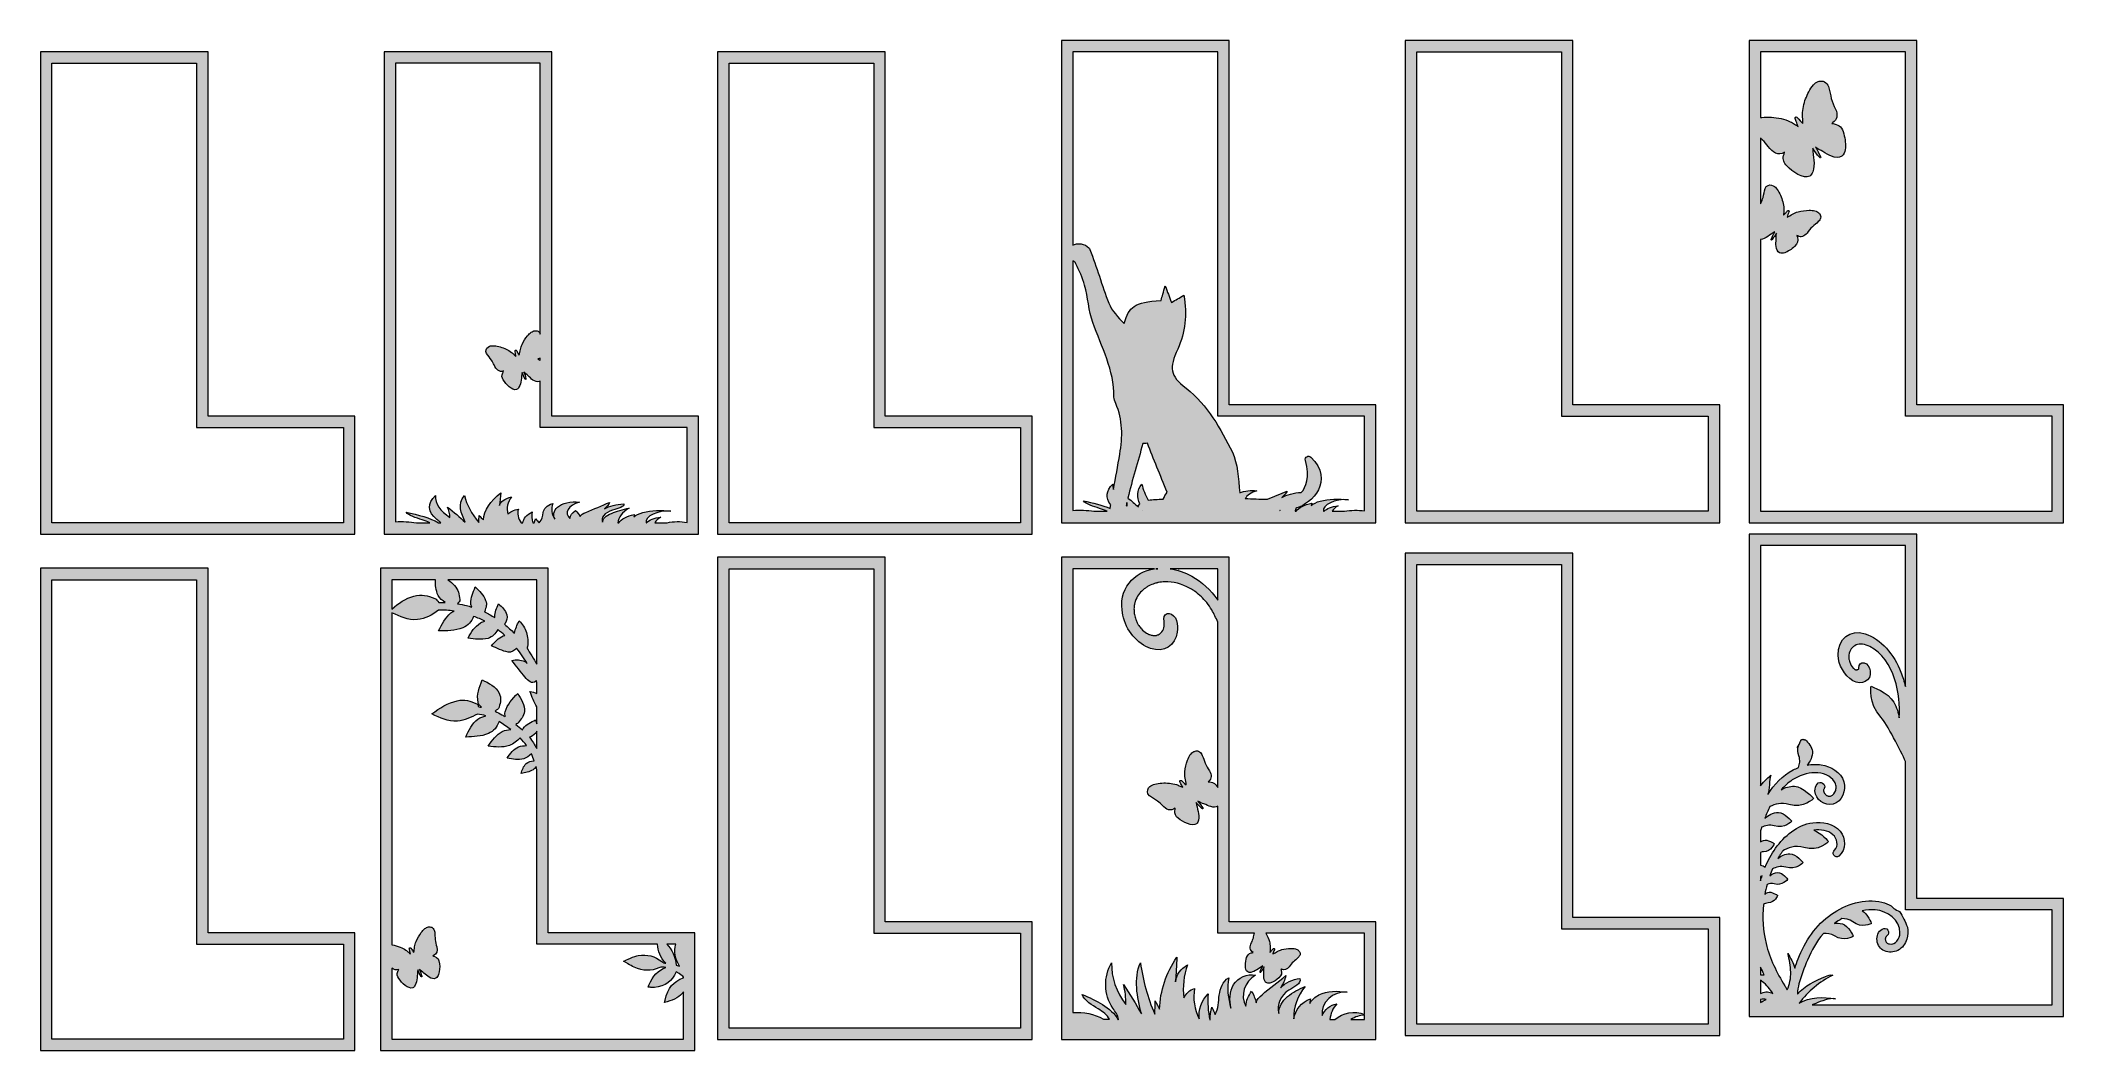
# Model space of a CAD drawing. Header units: millimetres. Extents: x 17 to 550, y -274 to -8.
import ezdxf

# ---------------------------------------------------------------- set-up
doc = ezdxf.new("R2010")
doc.units = ezdxf.units.MM
doc.header["$MEASUREMENT"] = 0
for name, color, linetype in [('Layer 1', 7, 'Continuous'), ('Layer 10', 7, 'Continuous'), ('Layer 12', 7, 'Continuous'), ('Layer 2', 7, 'Continuous'), ('Layer 4', 7, 'Continuous'), ('Layer 5', 7, 'Continuous'), ('Layer 6', 7, 'Continuous'), ('Layer 7', 7, 'Continuous'), ('Layer 9', 7, 'Continuous'), ('Layer11', 7, 'Continuous'), ('Layer3', 7, 'Continuous'), ('Layer8', 7, 'Continuous')]:
    doc.layers.add(name, color=color, linetype=linetype)

msp = doc.modelspace()

# ---------------------------------------------------------------- hatches: boundary and pattern name
at = {"layer": 'Layer 1'}
h = msp.add_hatch(color=1, dxfattribs=at)
h.dxf.hatch_style = 2
h.paths.add_polyline_path([(510.94, -234.33), (510.94, -138.36), (466.81, -138.36), (466.81, -265.36), (549.58, -265.36), (549.58, -234.33)])
edge = h.paths.add_edge_path()
edge.add_spline(control_points=[(469.81, -228.49), (469.96, -228.44), (470.09, -228.39), (470.22, -228.32), (470.07, -228.77), (469.94, -229.23), (469.81, -229.69), (469.81, -229.69), (469.81, -228.49), (469.81, -228.49)], knot_values=[0, 0, 0, 0, 1, 1, 1, 2, 2, 2, 3, 3, 3, 3], degree=3, periodic=1)
edge = h.paths.add_edge_path()
edge.add_spline(control_points=[(469.81, -252.38), (470.12, -253.06), (470.44, -253.74), (470.79, -254.41), (470.46, -254.39), (470.14, -254.39), (469.81, -254.41), (469.81, -254.41), (469.81, -252.38), (469.81, -252.38)], knot_values=[0, 0, 0, 0, 1, 1, 1, 2, 2, 2, 3, 3, 3, 3], degree=3, periodic=1)
edge = h.paths.add_edge_path()
edge.add_spline(control_points=[(469.81, -261.75), (469.81, -261.75), (469.81, -260.88), (469.81, -260.88), (470.32, -260.79), (470.84, -260.81), (471.33, -260.93), (470.78, -261.12), (470.27, -261.4), (469.81, -261.75)], knot_values=[0, 0, 0, 0, 1, 1, 1, 2, 2, 2, 3, 3, 3, 3], degree=3, periodic=1)
edge = h.paths.add_edge_path()
edge.add_spline(control_points=[(470.1, -259.22), (470, -259.26), (469.91, -259.32), (469.81, -259.37), (469.81, -259.37), (469.81, -255.84), (469.81, -255.84), (469.96, -255.96), (470.13, -256.09), (470.31, -256.23), (471.4, -257.08), (472.25, -258.2), (473.07, -259.31), (472.17, -258.83), (471.04, -258.79), (470.1, -259.22)], knot_values=[0, 0, 0, 0, 1, 1, 1, 2, 2, 2, 3, 3, 3, 4, 4, 4, 5, 5, 5, 5], degree=3, periodic=1)
edge = h.paths.add_edge_path()
edge.add_spline(control_points=[(546.58, -262.36), (546.58, -262.36), (483.37, -262.36), (483.37, -262.36), (483.69, -262.21), (484, -262.06), (484.32, -261.94), (485.74, -261.37), (487.96, -260.45), (489.52, -260.73), (486.29, -260.14), (482.81, -260.29), (479.96, -261.91), (482.3, -258.82), (485.35, -256.27), (488.82, -254.53), (488.18, -254.33), (487.5, -254.6), (486.88, -254.86), (484.18, -256), (481.41, -257.27), (479.5, -259.49), (479.5, -259.46), (479.5, -259.42), (479.5, -259.39), (479.55, -258.52), (479.71, -257.66), (479.92, -256.81), (480.47, -254.65), (481.29, -252.57), (482.16, -250.52), (483.24, -247.99), (484.59, -245.59), (486.36, -243.56), (487.25, -243.45), (488.33, -243.53), (489.32, -244.18), (491.81, -245.81), (494.22, -244.24), (494.22, -244.24), (494.22, -244.24), (492.89, -241.42), (491.35, -241), (490.61, -240.8), (489.9, -240.78), (489.24, -240.89), (489.28, -240.86), (489.32, -240.83), (489.36, -240.8), (489.95, -240.37), (490.57, -239.99), (491.21, -239.63), (492.1, -239.58), (493.17, -239.75), (494.11, -240.47), (496.46, -242.29), (498.99, -240.9), (498.99, -240.9), (498.99, -240.9), (497.99, -238.28), (496.6, -237.56), (497.72, -237.32), (498.87, -237.21), (500.02, -237.32), (503.18, -237.61), (506.63, -239.85), (506.51, -243.36), (506.46, -244.92), (505.4, -246.57), (503.75, -246.29), (503.43, -246.24), (503.19, -246.14), (502.95, -245.9), (502.97, -245.9), (502.8, -245.69), (502.78, -245.64), (502.85, -245.77), (502.71, -245.37), (502.7, -245.38), (502.68, -245.28), (502.66, -245.17), (502.66, -245.07), (502.66, -245.06), (502.66, -245), (502.66, -244.97), (502.67, -244.91), (502.67, -244.85), (502.68, -244.79), (502.69, -244.74), (502.7, -244.71), (502.7, -244.7), (502.7, -244.68), (502.71, -244.66), (502.72, -244.63), (502.75, -244.57), (502.77, -244.52), (502.8, -244.46), (502.81, -244.44), (502.83, -244.42), (502.84, -244.41), (502.89, -244.34), (502.94, -244.26), (503, -244.2), (503.02, -244.19), (503.05, -244.17), (503.09, -244.14), (503.57, -243.79), (503.7, -243.1), (503.35, -242.62), (502.99, -242.11), (502.33, -242.07), (501.83, -242.37), (500.79, -242.98), (500.33, -244.26), (500.47, -245.42), (500.61, -246.6), (501.33, -247.62), (502.42, -248.12), (503.53, -248.62), (504.88, -248.52), (505.96, -247.97), (507.15, -247.36), (507.97, -246.27), (508.35, -245), (508.66, -243.97), (508.69, -242.9), (508.48, -241.87), (507.94, -240.39), (507.28, -238.99), (506.37, -237.76), (505.88, -237.5), (505.39, -237.23), (504.94, -236.92), (504.67, -236.73), (504.43, -236.52), (504.21, -236.29), (503.45, -235.86), (502.63, -235.52), (501.77, -235.29), (497.23, -234.1), (492.2, -235.91), (488.45, -238.47), (484.3, -241.32), (481.52, -245.59), (479.71, -250.21), (479.4, -250.99), (479.09, -251.81), (478.8, -252.64), (478.44, -251.27), (477.74, -250.01), (477.02, -248.8), (477.39, -250.41), (477.72, -252.04), (477.75, -253.7), (477.79, -255.3), (477.52, -256.94), (476.79, -258.37), (476.75, -258.29), (476.71, -258.22), (476.66, -258.15), (476.56, -257.84), (476.37, -257.56), (476.16, -257.3), (474.08, -253.8), (472.22, -250.19), (471.26, -246.18), (470.45, -242.85), (470.23, -239.35), (470.56, -235.92), (470.9, -235.68), (471.31, -235.5), (471.79, -235.48), (473.61, -235.43), (474.28, -233.48), (474.28, -233.48), (474.28, -233.48), (472.63, -232.35), (471.71, -232.74), (471.41, -232.86), (471.15, -233.03), (470.93, -233.23), (471.09, -232.35), (471.28, -231.46), (471.52, -230.59), (472.08, -230.37), (472.74, -230.26), (473.42, -230.48), (475.47, -231.13), (476.97, -229.28), (476.97, -229.28), (476.97, -229.28), (475.56, -227.4), (474.38, -227.46), (473.55, -227.5), (472.83, -227.84), (472.23, -228.31), (472.44, -227.72), (472.68, -227.13), (472.93, -226.55), (473.79, -226.07), (475.06, -225.63), (476.45, -226.07), (479.18, -226.96), (481.04, -224.84), (481.04, -224.84), (481.04, -224.84), (479.09, -222.54), (477.55, -222.55), (476.26, -222.55), (475.2, -223.07), (474.36, -223.75), (474.63, -223.31), (474.91, -222.87), (475.21, -222.45), (475.36, -222.23), (475.51, -222.02), (475.67, -221.8), (476.83, -221.07), (478.91, -220.13), (481.23, -220.88), (485.12, -222.15), (487.72, -219.29), (487.72, -219.29), (487.72, -219.29), (485.77, -217.08), (483.85, -216.33), (485.6, -216.1), (487.53, -216.33), (488.88, -217.52), (489.97, -218.48), (490.42, -220.53), (489.31, -221.56), (488.92, -221.92), (488.74, -222.44), (489.08, -222.92), (489.36, -223.31), (490.04, -223.49), (490.44, -223.14), (492.35, -221.47), (492.37, -218.46), (490.74, -216.59), (488.99, -214.57), (486.1, -214), (483.53, -214.37), (479.45, -214.97), (476.06, -217.82), (473.75, -221.1), (472.67, -222.63), (471.77, -224.3), (471.05, -226.05), (470.69, -225.84), (470.24, -225.63), (469.81, -225.57), (469.81, -225.57), (469.81, -222.17), (469.81, -222.17), (470.06, -222.08), (470.32, -222.02), (470.61, -222.01), (472.65, -221.98), (473.43, -219.86), (473.43, -219.86), (473.43, -219.86), (471.6, -218.61), (470.56, -219.02), (470.28, -219.12), (470.04, -219.27), (469.81, -219.44), (469.81, -219.44), (469.81, -216.46), (469.81, -216.46), (469.9, -216.16), (470, -215.86), (470.09, -215.57), (470.95, -215.13), (472.14, -214.77), (473.42, -215.19), (476.15, -216.08), (478.02, -213.96), (478.02, -213.96), (478.02, -213.96), (476.07, -211.66), (474.52, -211.66), (473.01, -211.67), (471.82, -212.37), (470.93, -213.23), (471.33, -212.18), (471.78, -211.14), (472.29, -210.13), (473.5, -209.49), (475.3, -208.92), (477.26, -209.56), (481.15, -210.82), (483.75, -207.96), (483.75, -207.96), (483.75, -207.96), (480.94, -204.77), (478.75, -204.75), (477.4, -204.74), (476.25, -205.1), (475.26, -205.66), (476.12, -204.7), (477.07, -203.83), (478.17, -203.11), (479.94, -201.95), (482.02, -201.22), (484.15, -201.21), (486.1, -201.2), (488.3, -201.91), (489.31, -203.59), (489.53, -203.96), (489.65, -204.34), (489.69, -204.71), (489.73, -205.09), (489.71, -205.43), (489.59, -205.86), (489.4, -206.54), (488.93, -207.15), (488.24, -207.37), (488.22, -207.37), (488.2, -207.38), (488.19, -207.38), (488.14, -207.39), (488.08, -207.4), (488.03, -207.4), (488, -207.4), (487.93, -207.4), (487.89, -207.4), (487.83, -207.39), (487.76, -207.38), (487.7, -207.37), (487.67, -207.36), (487.52, -207.32), (487.51, -207.31), (487.43, -207.28), (487.36, -207.25), (487.29, -207.21), (487.27, -207.2), (487.12, -207.11), (487.11, -207.1), (487.05, -207.06), (487, -207.01), (486.94, -206.97), (486.93, -206.96), (486.83, -206.85), (486.8, -206.82), (486.73, -206.73), (486.65, -206.64), (486.59, -206.54), (486.57, -206.51), (486.56, -206.5), (486.55, -206.48), (486.54, -206.47), (486.54, -206.45), (486.53, -206.43), (486.49, -206.35), (486.47, -206.27), (486.44, -206.19), (486.43, -206.17), (486.43, -206.16), (486.42, -206.15), (486.42, -206.14), (486.42, -206.14), (486.42, -206.13), (486.41, -206.06), (486.4, -205.98), (486.4, -205.91), (486.41, -205.88), (486.42, -205.74), (486.42, -205.72), (486.42, -205.7), (486.42, -205.68), (486.42, -205.66), (486.43, -205.65), (486.44, -205.64), (486.45, -205.62), (486.5, -205.52), (486.54, -205.43), (486.6, -205.34), (487.25, -204.25), (485.39, -203.14), (484.7, -204.19), (484.34, -204.74), (484.13, -205.3), (484.14, -205.97), (484.16, -208.28), (486.71, -210.08), (488.9, -209.47), (491.35, -208.78), (492.36, -205.81), (491.71, -203.56), (490.97, -201.02), (488.28, -199.52), (485.81, -199.13), (484.58, -198.94), (483.31, -198.97), (482.08, -199.2), (482.89, -198.26), (483.52, -197.04), (483.47, -195.53), (483.43, -194.47), (482.33, -193.25), (481.6, -192.56), (481.54, -192.54), (481.47, -192.52), (481.41, -192.5), (481.32, -192.47), (481.23, -192.44), (481.13, -192.42), (481.1, -192.42), (481.02, -192.41), (480.98, -192.4), (480.93, -192.42), (480.75, -192.47), (480.76, -192.46), (480.7, -192.48), (480.63, -192.5), (480.57, -192.52), (480.51, -192.55), (480.47, -192.57), (480.42, -192.6), (480.42, -192.6), (480.42, -192.6), (480.41, -192.61), (480.4, -192.71), (480.37, -192.81), (480.35, -192.9), (480.18, -193.54), (479.82, -194.08), (479.49, -194.64), (479.56, -194.56), (479.63, -194.47), (479.71, -194.38), (479.57, -195.07), (479.57, -195.88), (479.9, -196.77), (480.31, -197.91), (480.13, -198.99), (479.81, -199.84), (479.32, -200.02), (478.84, -200.24), (478.38, -200.48), (475.54, -201.97), (473.4, -204.25), (471.74, -206.89), (472.28, -205.71), (471.95, -202.97), (472.55, -201.86), (472.08, -202.31), (470.85, -203.19), (469.81, -204.61), (469.81, -204.61), (469.81, -141.36), (469.81, -141.36), (469.81, -141.36), (507.94, -141.36), (507.94, -141.36), (507.94, -141.36), (507.94, -178.51), (507.94, -178.51), (507.65, -177.23), (507.27, -175.96), (506.78, -174.7), (505, -170.17), (501.49, -165.89), (497.31, -164.59), (493.35, -163.37), (490.16, -165.93), (490.24, -170.24), (490.29, -172.71), (491.86, -175.67), (494.12, -176.98), (496.4, -178.3), (499.04, -177.13), (498.71, -174.36), (498.6, -173.44), (497.94, -172.5), (497.09, -172.27), (496.26, -172.05), (495.63, -172.63), (495.68, -173.54), (495.68, -173.55), (495.68, -173.64), (495.68, -173.68), (495.68, -173.7), (495.67, -173.72), (495.67, -173.72), (495.66, -173.74), (495.66, -173.76), (495.66, -173.78), (495.63, -173.83), (495.56, -173.9), (495.65, -173.83), (495.66, -173.82), (495.66, -173.82), (495.66, -173.82), (495.66, -173.82), (495.66, -173.82), (495.66, -173.82), (495.65, -173.84), (495.51, -173.97), (495.46, -174.01), (495.39, -174.04), (495.32, -174.06), (495.25, -174.09), (495, -174.19), (495.16, -174.1), (495.23, -174.1), (495.16, -174.1), (495.09, -174.11), (495.02, -174.1), (495.01, -174.1), (495.01, -174.1), (495, -174.1), (494.94, -174.09), (494.89, -174.08), (494.83, -174.06), (494.82, -174.06), (494.81, -174.05), (494.8, -174.05), (494.72, -174.01), (494.63, -173.96), (494.55, -173.91), (494.56, -173.9), (494.28, -173.68), (494.22, -173.63), (493.88, -173.3), (493.47, -172.62), (493.3, -172.12), (493.23, -171.91), (493.18, -171.69), (493.12, -171.48), (493.11, -171.43), (493.05, -171.13), (493.05, -171.15), (492.99, -170.74), (493, -170.51), (493.05, -170.2), (493.24, -168.94), (493.98, -167.98), (494.97, -167.56), (495.98, -167.13), (497.29, -167.31), (498.59, -167.97), (501.72, -169.55), (503.98, -172.98), (505.11, -176.44), (506.26, -179.94), (506.56, -183.54), (506.27, -186.78), (506.11, -185.45), (505.7, -184.04), (504.9, -182.6), (503.49, -180.1), (498.9, -178.44), (498.9, -178.44), (498.9, -178.44), (498.01, -182.82), (501.59, -186.66), (502.85, -188.02), (506.85, -195.58), (507.94, -198.27), (507.94, -198.27), (507.94, -234.33), (507.94, -234.33), (507.94, -234.33), (507.94, -237.33), (507.94, -237.33), (507.94, -237.33), (510.94, -237.33), (510.94, -237.33), (510.94, -237.33), (546.58, -237.33), (546.58, -237.33), (546.58, -237.33), (546.58, -262.36), (546.58, -262.36)], knot_values=[0, 0, 0, 0, 1, 1, 1, 2, 2, 2, 3, 3, 3, 4, 4, 4, 5, 5, 5, 6, 6, 6, 7, 7, 7, 8, 8, 8, 9, 9, 9, 10, 10, 10, 11, 11, 11, 12, 12, 12, 13, 13, 13, 14, 14, 14, 15, 15, 15, 16, 16, 16, 17, 17, 17, 18, 18, 18, 19, 19, 19, 20, 20, 20, 21, 21, 21, 22, 22, 22, 23, 23, 23, 24, 24, 24, 25, 25, 25, 26, 26, 26, 27, 27, 27, 28, 28, 28, 29, 29, 29, 30, 30, 30, 31, 31, 31, 32, 32, 32, 33, 33, 33, 34, 34, 34, 35, 35, 35, 36, 36, 36, 37, 37, 37, 38, 38, 38, 39, 39, 39, 40, 40, 40, 41, 41, 41, 42, 42, 42, 43, 43, 43, 44, 44, 44, 45, 45, 45, 46, 46, 46, 47, 47, 47, 48, 48, 48, 49, 49, 49, 50, 50, 50, 51, 51, 51, 52, 52, 52, 53, 53, 53, 54, 54, 54, 55, 55, 55, 56, 56, 56, 57, 57, 57, 58, 58, 58, 59, 59, 59, 60, 60, 60, 61, 61, 61, 62, 62, 62, 63, 63, 63, 64, 64, 64, 65, 65, 65, 66, 66, 66, 67, 67, 67, 68, 68, 68, 69, 69, 69, 70, 70, 70, 71, 71, 71, 72, 72, 72, 73, 73, 73, 74, 74, 74, 75, 75, 75, 76, 76, 76, 77, 77, 77, 78, 78, 78, 79, 79, 79, 80, 80, 80, 81, 81, 81, 82, 82, 82, 83, 83, 83, 84, 84, 84, 85, 85, 85, 86, 86, 86, 87, 87, 87, 88, 88, 88, 89, 89, 89, 90, 90, 90, 91, 91, 91, 92, 92, 92, 93, 93, 93, 94, 94, 94, 95, 95, 95, 96, 96, 96, 97, 97, 97, 98, 98, 98, 99, 99, 99, 100, 100, 100, 101, 101, 101, 102, 102, 102, 103, 103, 103, 104, 104, 104, 105, 105, 105, 106, 106, 106, 107, 107, 107, 108, 108, 108, 109, 109, 109, 110, 110, 110, 111, 111, 111, 112, 112, 112, 113, 113, 113, 114, 114, 114, 115, 115, 115, 116, 116, 116, 117, 117, 117, 118, 118, 118, 119, 119, 119, 120, 120, 120, 121, 121, 121, 122, 122, 122, 123, 123, 123, 124, 124, 124, 125, 125, 125, 126, 126, 126, 127, 127, 127, 128, 128, 128, 129, 129, 129, 130, 130, 130, 131, 131, 131, 132, 132, 132, 133, 133, 133, 134, 134, 134, 135, 135, 135, 136, 136, 136, 137, 137, 137, 138, 138, 138, 139, 139, 139, 140, 140, 140, 141, 141, 141, 142, 142, 142, 143, 143, 143, 144, 144, 144, 145, 145, 145, 146, 146, 146, 147, 147, 147, 148, 148, 148, 149, 149, 149, 150, 150, 150, 151, 151, 151, 152, 152, 152, 153, 153, 153, 154, 154, 154, 155, 155, 155, 156, 156, 156, 157, 157, 157, 158, 158, 158, 159, 159, 159, 160, 160, 160, 161, 161, 161, 162, 162, 162, 163, 163, 163, 164, 164, 164, 165, 165, 165, 166, 166, 166, 167, 167, 167, 168, 168, 168, 169, 169, 169, 170, 170, 170, 171, 171, 171, 172, 172, 172, 173, 173, 173, 174, 174, 174, 175, 175, 175, 176, 176, 176, 177, 177, 177, 178, 178, 178, 179, 179, 179, 180, 180, 180, 181, 181, 181, 182, 182, 182, 183, 183, 183, 184, 184, 184, 185, 185, 185, 186, 186, 186, 187, 187, 187, 188, 188, 188, 189, 189, 189, 190, 190, 190, 191, 191, 191, 192, 192, 192, 192], degree=3, periodic=1)
at = {"layer": 'Layer 10'}
h = msp.add_hatch(color=2, dxfattribs=at)
h.dxf.hatch_style = 2
h.paths.add_polyline_path([(239.36, -11.36), (195.23, -11.36), (195.23, -138.36), (278, -138.36), (278, -107.33), (239.36, -107.33)])
h.paths.add_polyline_path([(236.36, -14.36), (236.36, -107.33), (236.36, -110.33), (239.36, -110.33), (275, -110.33), (275, -135.36), (198.23, -135.36), (198.23, -14.36)])
at = {"layer": 'Layer 12'}
h = msp.add_hatch(color=2, dxfattribs=at)
h.dxf.hatch_style = 2
h.paths.add_polyline_path([(61.06, -11.36), (16.94, -11.36), (16.94, -138.36), (99.71, -138.36), (99.71, -107.33), (61.06, -107.33)])
h.paths.add_polyline_path([(58.06, -14.36), (58.06, -107.33), (58.06, -110.33), (61.06, -110.33), (96.71, -110.33), (96.71, -135.36), (19.94, -135.36), (19.94, -14.36)])
at = {"layer": 'Layer 2'}
h = msp.add_hatch(color=2, dxfattribs=at)
h.dxf.hatch_style = 2
h.paths.add_polyline_path([(420.41, -143.39), (376.28, -143.39), (376.28, -270.39), (459.05, -270.39), (459.05, -239.35), (420.41, -239.35)])
h.paths.add_polyline_path([(417.41, -146.39), (417.41, -239.35), (417.41, -242.35), (420.41, -242.35), (456.05, -242.35), (456.05, -267.39), (379.28, -267.39), (379.28, -146.39)])
at = {"layer": 'Layer 4'}
h = msp.add_hatch(color=2, dxfattribs=at)
h.dxf.hatch_style = 2
h.paths.add_polyline_path([(239.36, -144.47), (195.23, -144.47), (195.23, -271.47), (278, -271.47), (278, -240.43), (239.36, -240.43)])
h.paths.add_polyline_path([(236.36, -147.47), (236.36, -240.43), (236.36, -243.43), (239.36, -243.43), (275, -243.43), (275, -268.47), (198.23, -268.47), (198.23, -147.47)])
at = {"layer": 'Layer 5'}
h = msp.add_hatch(color=1, dxfattribs=at)
h.dxf.hatch_style = 2
h.paths.add_polyline_path([(150.6, -243.33), (150.6, -147.36), (106.48, -147.36), (106.48, -274.36), (189.25, -274.36), (189.25, -243.33)])
edge = h.paths.add_edge_path()
edge.add_spline(control_points=[(185.2, -252.16), (185.2, -252.16), (184.33, -251.91), (184.33, -251.91), (184.14, -249.73), (183.14, -247.61), (181.85, -246.33), (181.85, -246.33), (184.2, -246.33), (184.2, -246.33), (183.7, -248.31), (184.03, -250.23), (185.2, -252.16)], knot_values=[0, 0, 0, 0, 1, 1, 1, 2, 2, 2, 3, 3, 3, 4, 4, 4, 4], degree=3, periodic=1)
edge = h.paths.add_edge_path()
edge.add_spline(control_points=[(147.6, -150.36), (147.6, -150.36), (147.6, -172.64), (147.6, -172.64), (146.78, -171.15), (145.88, -169.77), (144.96, -168.24), (145.12, -168.15), (145.17, -168.16), (145.21, -167.93), (145.39, -166.75), (145.25, -165.41), (144.9, -164.31), (144.49, -163.01), (143.86, -162.18), (142.99, -161.22), (142.4, -162.27), (141.97, -163.28), (141.75, -164.46), (140.87, -163.68), (140.01, -162.87), (139.11, -162.12), (139.15, -162.02), (139.25, -162.02), (139.29, -161.91), (139.58, -161.08), (139.95, -160.54), (139.69, -159.58), (139.39, -158.44), (138.46, -157.54), (137.57, -156.75), (136.99, -157.85), (136.63, -158.93), (136.54, -160.19), (136.54, -160.24), (136.56, -160.29), (136.56, -160.34), (135.66, -159.8), (134.75, -159.29), (133.81, -158.83), (133.83, -158.77), (133.89, -158.77), (133.91, -158.7), (134.23, -157.65), (134.59, -156.95), (134.14, -155.81), (133.61, -154.46), (132.47, -153.31), (131.41, -152.28), (130.8, -153.74), (130.24, -155.09), (130.24, -156.69), (130.23, -156.99), (130.44, -157.29), (130.51, -157.58), (130.05, -157.44), (129.62, -157.31), (129.14, -157.2), (128.35, -157.01), (127.52, -156.83), (126.73, -156.72), (126.92, -156.23), (127.44, -156.22), (127.36, -155.56), (127.19, -154.19), (126.97, -153.12), (125.96, -151.93), (125.47, -151.35), (124.86, -150.83), (124.19, -150.36), (124.19, -150.36), (147.6, -150.36), (147.6, -150.36)], knot_values=[0, 0, 0, 0, 1, 1, 1, 2, 2, 2, 3, 3, 3, 4, 4, 4, 5, 5, 5, 6, 6, 6, 7, 7, 7, 8, 8, 8, 9, 9, 9, 10, 10, 10, 11, 11, 11, 12, 12, 12, 13, 13, 13, 14, 14, 14, 15, 15, 15, 16, 16, 16, 17, 17, 17, 18, 18, 18, 19, 19, 19, 20, 20, 20, 21, 21, 21, 22, 22, 22, 23, 23, 23, 24, 24, 24, 24], degree=3, periodic=1)
edge = h.paths.add_edge_path()
edge.add_spline(control_points=[(109.48, -150.36), (109.48, -150.36), (120.95, -150.36), (120.95, -150.36), (120.9, -151.79), (121.01, -153.14), (121.63, -154.57), (121.97, -155.33), (122.87, -155.82), (123.49, -156.35), (122.94, -156.34), (122.35, -156.35), (121.8, -156.35), (121.32, -155.97), (121.41, -155.52), (120.73, -155.28), (118.89, -154.63), (117.3, -154.12), (115.22, -154.69), (113.06, -155.29), (111.19, -156.6), (109.48, -158.1), (109.48, -158.1), (109.48, -150.36), (109.48, -150.36)], knot_values=[0, 0, 0, 0, 1, 1, 1, 2, 2, 2, 3, 3, 3, 4, 4, 4, 5, 5, 5, 6, 6, 6, 7, 7, 7, 8, 8, 8, 8], degree=3, periodic=1)
edge = h.paths.add_edge_path()
edge.add_spline(control_points=[(109.48, -271.36), (109.48, -271.36), (109.48, -252.69), (109.48, -252.69), (109.97, -253.14), (110.58, -253.31), (111.27, -253), (111.18, -253.21), (111.12, -253.39), (111.04, -253.56), (110.74, -254.18), (110.87, -254.81), (111.29, -255.43), (112.04, -256.53), (113.79, -258.26), (114.94, -257.82), (115.21, -257.71), (115.41, -257.46), (115.57, -257.18), (116.25, -255.97), (116.06, -254.54), (116.26, -253.12), (116.52, -253.74), (116.74, -254.32), (117.14, -254.87), (117.19, -254.94), (117.28, -255.03), (117.33, -254.98), (117.38, -254.94), (117.37, -254.85), (117.34, -254.77), (117.17, -254.16), (116.97, -253.56), (116.74, -252.97), (116.84, -253.24), (117.65, -253.76), (117.89, -253.96), (118.33, -254.34), (118.76, -254.74), (119.24, -255.03), (119.83, -255.4), (120.52, -255.59), (121.04, -255.3), (121.39, -255.11), (121.63, -254.72), (121.77, -254.29), (122.04, -253.46), (122.1, -252.46), (122, -251.51), (121.88, -250.38), (121.54, -249.91), (120.62, -249.53), (120.51, -249.49), (120.41, -249.45), (120.25, -249.39), (120.34, -249.34), (120.39, -249.32), (120.44, -249.29), (121.21, -248.99), (121.59, -248.08), (121.27, -247.06), (121.08, -246.43), (120.91, -245.76), (120.85, -245.12), (120.79, -244.48), (120.82, -243.86), (120.73, -243.22), (120.68, -242.87), (120.59, -242.5), (120.37, -242.24), (120.13, -241.93), (119.77, -241.81), (119.45, -241.8), (119.33, -241.8), (119.22, -241.8), (119.1, -241.82), (118.76, -241.88), (118.44, -242.04), (118.16, -242.25), (117.78, -242.53), (117.47, -242.91), (117.18, -243.31), (116.65, -244.02), (116.18, -244.79), (115.83, -245.67), (115.66, -246.1), (115.54, -246.57), (115.46, -247.05), (115.37, -247.53), (115.38, -248.13), (115.23, -248.57), (114.96, -248.28), (114.74, -247.8), (114.51, -247.44), (114.48, -247.39), (114.45, -247.34), (114.41, -247.31), (114.35, -247.27), (114.27, -247.27), (114.21, -247.28), (114.16, -247.29), (114.11, -247.31), (114.08, -247.36), (113.98, -247.48), (114.14, -247.9), (114.17, -248.06), (114.23, -248.36), (114.29, -248.67), (114.35, -248.97), (114.36, -249), (114.14, -248.79), (114.13, -248.78), (114.03, -248.67), (113.93, -248.57), (113.82, -248.48), (113.6, -248.28), (113.37, -248.09), (113.14, -247.93), (112.67, -247.6), (112.17, -247.34), (111.67, -247.13), (110.95, -246.85), (110.21, -246.62), (109.48, -246.49), (109.48, -246.49), (109.48, -159.05), (109.48, -159.05), (111.66, -160.05), (113.61, -161.05), (116.21, -160.89), (118.13, -160.77), (120.16, -159.6), (121.71, -158.39), (123.14, -158.31), (124.49, -158.43), (125.88, -158.65), (125.61, -158.8), (125.25, -158.85), (125.02, -159.06), (123.47, -160.43), (122.62, -162), (121.77, -163.86), (123.97, -163.8), (126.07, -163.87), (128.16, -163.05), (129.58, -162.49), (130.37, -161.37), (130.99, -160.03), (132.01, -160.38), (132.99, -160.84), (133.96, -161.32), (133.57, -161.49), (133.18, -161.45), (132.81, -161.71), (131.29, -162.78), (130.35, -164.12), (129.51, -165.77), (131.31, -165.96), (132.98, -166.31), (134.78, -165.81), (135.97, -165.48), (136.69, -164.52), (137.35, -163.52), (138, -163.99), (138.62, -164.52), (139.23, -165.05), (139.07, -165.1), (138.92, -165.06), (138.76, -165.14), (137.48, -165.75), (136.62, -166.72), (135.69, -167.78), (137.12, -168.35), (138.5, -169.2), (140.05, -169.43), (140.98, -169.56), (141.72, -169.08), (142.31, -168.39), (143.31, -169.7), (144.24, -171.08), (145.12, -172.46), (144.92, -172.32), (144.66, -172.02), (144.45, -171.93), (143.26, -171.37), (142.3, -171.34), (141.06, -171.66), (142.11, -173.04), (143.42, -174.76), (144.5, -175.97), (145.41, -176.99), (146.29, -178.04), (147.42, -177.07), (147.46, -177.04), (147.39, -176.96), (147.42, -176.93), (147.48, -177.08), (147.54, -177.23), (147.6, -177.37), (147.6, -177.37), (147.6, -180.34), (147.6, -180.34), (147.06, -180.07), (146.47, -179.88), (145.81, -179.8), (146.35, -181.18), (146.84, -182.6), (147.6, -183.86), (147.6, -183.86), (147.6, -188.28), (147.6, -188.28), (147.52, -187.95), (147.41, -187.63), (147.3, -187.31), (146.05, -187.83), (144.85, -188.44), (144.02, -189.53), (143.92, -189.66), (143.94, -189.78), (143.87, -189.92), (143.29, -189.41), (142.68, -188.94), (142.06, -188.48), (142.26, -188.26), (142.53, -188.36), (142.71, -188.08), (143.37, -187.04), (144.22, -186.49), (144.35, -185.06), (144.49, -183.38), (143.47, -181.76), (142.58, -180.3), (141.13, -181.81), (139.91, -183.15), (139.25, -185.16), (139.1, -185.63), (139.34, -186.01), (139.32, -186.46), (139.03, -186.27), (138.75, -186.08), (138.45, -185.91), (137.87, -185.59), (137.27, -185.26), (136.66, -185.01), (137.01, -184.54), (137.53, -184.56), (137.69, -183.9), (138.03, -182.57), (138.4, -181.69), (137.69, -180.26), (136.85, -178.57), (134.94, -177.51), (133.19, -176.77), (132.49, -178.76), (131.72, -180.57), (132.16, -182.7), (132.27, -183.22), (132.73, -183.54), (133.02, -183.94), (132.82, -183.91), (132.58, -183.89), (132.38, -183.87), (132.03, -183.58), (132.28, -183.29), (131.79, -183.06), (130.08, -182.23), (128.66, -181.8), (126.63, -182.25), (124.23, -182.78), (121.98, -184.18), (119.97, -185.69), (122.26, -186.78), (124.1, -187.77), (126.76, -187.59), (128.54, -187.47), (130.39, -186.62), (131.98, -185.76), (132.74, -185.84), (133.47, -186.03), (134.21, -186.19), (133.49, -186.48), (132.72, -186.55), (132.1, -187.07), (130.56, -188.35), (129.71, -189.97), (128.93, -191.81), (130.98, -191.7), (132.94, -191.69), (134.86, -190.88), (136.33, -190.26), (137.15, -189.21), (137.68, -187.73), (138.73, -188.37), (139.74, -189.1), (140.75, -189.8), (139.96, -189.98), (139.28, -189.87), (138.54, -190.3), (136.92, -191.22), (135.82, -192.64), (134.81, -194.22), (136.74, -194.42), (138.5, -194.64), (140.39, -194.01), (141.51, -193.63), (142.37, -192.81), (143.24, -192.03), (143.84, -192.67), (144.38, -193.37), (144.93, -194.05), (144.16, -194.13), (143.56, -193.99), (142.82, -194.37), (141.54, -195.03), (140.61, -196.12), (139.8, -197.33), (141.32, -197.66), (142.68, -197.88), (144.22, -197.51), (144.99, -197.33), (145.58, -196.74), (146.18, -196.25), (146.46, -196.84), (146.71, -197.45), (146.95, -198.05), (146.87, -198.07), (146.84, -198.01), (146.75, -198.03), (146.02, -198.22), (145.45, -198.26), (144.84, -198.81), (144.11, -199.47), (143.74, -200.44), (143.48, -201.4), (144.6, -201.22), (145.63, -201), (146.62, -200.44), (146.96, -200.25), (147.18, -199.86), (147.43, -199.57), (147.49, -199.83), (147.55, -200.08), (147.6, -200.34), (147.6, -200.34), (147.6, -243.33), (147.6, -243.33), (147.6, -243.33), (147.6, -246.33), (147.6, -246.33), (147.6, -246.33), (150.6, -246.33), (150.6, -246.33), (150.6, -246.33), (179.4, -246.33), (179.4, -246.33), (179.43, -248.2), (180.15, -249.86), (181.6, -251.39), (181.21, -251.32), (180.85, -251.2), (180.51, -250.92), (178.79, -249.51), (176.69, -248.97), (174.29, -249.31), (173.49, -249.42), (170.87, -250.65), (170.76, -250.7), (170.76, -250.7), (170.46, -250.84), (170.46, -250.84), (170.46, -250.84), (170.75, -251.01), (170.75, -251.01), (170.75, -251.01), (171.37, -251.37), (171.62, -251.52), (172.15, -251.83), (172.7, -252.16), (173.29, -252.43), (175.53, -253.44), (177.78, -253.49), (179.78, -252.57), (180.42, -252.28), (181, -252.33), (181.6, -252.5), (179.57, -253.19), (178.13, -254.69), (177.11, -257.18), (177.11, -257.18), (176.9, -257.68), (176.9, -257.68), (176.9, -257.68), (177.46, -257.71), (177.46, -257.71), (177.59, -257.72), (177.71, -257.73), (177.83, -257.74), (178.08, -257.77), (178.34, -257.79), (178.6, -257.77), (181.41, -257.48), (183.32, -256.1), (184.29, -253.66), (185.51, -254.28), (186.03, -254.77), (186.25, -255.05), (186.25, -255.05), (186.25, -255.22), (186.25, -255.22), (183.62, -256.08), (182.12, -257.89), (181.4, -261.05), (181.4, -261.05), (181.26, -261.67), (181.26, -261.67), (181.26, -261.67), (181.9, -261.51), (181.9, -261.51), (183.87, -261), (185.3, -260.15), (186.25, -258.92), (186.25, -258.92), (186.25, -271.36), (186.25, -271.36), (186.25, -271.36), (109.48, -271.36), (109.48, -271.36)], knot_values=[0, 0, 0, 0, 1, 1, 1, 2, 2, 2, 3, 3, 3, 4, 4, 4, 5, 5, 5, 6, 6, 6, 7, 7, 7, 8, 8, 8, 9, 9, 9, 10, 10, 10, 11, 11, 11, 12, 12, 12, 13, 13, 13, 14, 14, 14, 15, 15, 15, 16, 16, 16, 17, 17, 17, 18, 18, 18, 19, 19, 19, 20, 20, 20, 21, 21, 21, 22, 22, 22, 23, 23, 23, 24, 24, 24, 25, 25, 25, 26, 26, 26, 27, 27, 27, 28, 28, 28, 29, 29, 29, 30, 30, 30, 31, 31, 31, 32, 32, 32, 33, 33, 33, 34, 34, 34, 35, 35, 35, 36, 36, 36, 37, 37, 37, 38, 38, 38, 39, 39, 39, 40, 40, 40, 41, 41, 41, 42, 42, 42, 43, 43, 43, 44, 44, 44, 45, 45, 45, 46, 46, 46, 47, 47, 47, 48, 48, 48, 49, 49, 49, 50, 50, 50, 51, 51, 51, 52, 52, 52, 53, 53, 53, 54, 54, 54, 55, 55, 55, 56, 56, 56, 57, 57, 57, 58, 58, 58, 59, 59, 59, 60, 60, 60, 61, 61, 61, 62, 62, 62, 63, 63, 63, 64, 64, 64, 65, 65, 65, 66, 66, 66, 67, 67, 67, 68, 68, 68, 69, 69, 69, 70, 70, 70, 71, 71, 71, 72, 72, 72, 73, 73, 73, 74, 74, 74, 75, 75, 75, 76, 76, 76, 77, 77, 77, 78, 78, 78, 79, 79, 79, 80, 80, 80, 81, 81, 81, 82, 82, 82, 83, 83, 83, 84, 84, 84, 85, 85, 85, 86, 86, 86, 87, 87, 87, 88, 88, 88, 89, 89, 89, 90, 90, 90, 91, 91, 91, 92, 92, 92, 93, 93, 93, 94, 94, 94, 95, 95, 95, 96, 96, 96, 97, 97, 97, 98, 98, 98, 99, 99, 99, 100, 100, 100, 101, 101, 101, 102, 102, 102, 103, 103, 103, 104, 104, 104, 105, 105, 105, 106, 106, 106, 107, 107, 107, 108, 108, 108, 109, 109, 109, 110, 110, 110, 111, 111, 111, 112, 112, 112, 113, 113, 113, 114, 114, 114, 115, 115, 115, 116, 116, 116, 117, 117, 117, 118, 118, 118, 119, 119, 119, 120, 120, 120, 121, 121, 121, 122, 122, 122, 123, 123, 123, 124, 124, 124, 125, 125, 125, 126, 126, 126, 127, 127, 127, 128, 128, 128, 129, 129, 129, 130, 130, 130, 131, 131, 131, 132, 132, 132, 133, 133, 133, 134, 134, 134, 135, 135, 135, 136, 136, 136, 137, 137, 137, 138, 138, 138, 139, 139, 139, 140, 140, 140, 141, 141, 141, 142, 142, 142, 142], degree=3, periodic=1)
edge = h.paths.add_edge_path()
edge.add_spline(control_points=[(147.6, -190.23), (147.6, -190.23), (147.6, -194.86), (147.6, -194.86), (147.03, -193.83), (146.41, -192.83), (145.71, -191.86), (145.81, -191.81), (145.92, -191.83), (146.02, -191.76), (146.67, -191.31), (147.31, -191.08), (147.6, -190.25), (147.6, -190.24), (147.6, -190.24), (147.6, -190.23)], knot_values=[0, 0, 0, 0, 1, 1, 1, 2, 2, 2, 3, 3, 3, 4, 4, 4, 5, 5, 5, 5], degree=3, periodic=1)
at = {"layer": 'Layer 6'}
h = msp.add_hatch(color=2, dxfattribs=at)
h.dxf.hatch_style = 2
h.paths.add_polyline_path([(61.06, -147.36), (16.94, -147.36), (16.94, -274.36), (99.71, -274.36), (99.71, -243.33), (61.06, -243.33)])
h.paths.add_polyline_path([(58.06, -150.36), (58.06, -243.33), (58.06, -246.33), (61.06, -246.33), (96.71, -246.33), (96.71, -271.36), (19.94, -271.36), (19.94, -150.36)])
at = {"layer": 'Layer 7'}
h = msp.add_hatch(color=1, dxfattribs=at)
h.dxf.hatch_style = 2
h.paths.add_polyline_path([(510.94, -104.33), (510.94, -8.36), (466.81, -8.36), (466.81, -135.36), (549.58, -135.36), (549.58, -104.33)])
edge = h.paths.add_edge_path()
edge.add_spline(control_points=[(546.58, -132.36), (546.58, -132.36), (469.81, -132.36), (469.81, -132.36), (469.81, -132.36), (469.81, -60.82), (469.81, -60.82), (471.2, -60.54), (472.27, -59.5), (473.57, -58.77), (473.21, -59.4), (472.85, -59.97), (472.64, -60.67), (472.61, -60.77), (472.6, -60.9), (472.68, -60.92), (472.74, -60.93), (472.81, -60.86), (472.86, -60.79), (473.27, -60.24), (473.65, -59.66), (474.01, -59.08), (473.84, -59.35), (473.93, -60.38), (473.92, -60.72), (473.88, -61.34), (473.82, -61.98), (473.88, -62.58), (473.96, -63.33), (474.25, -64.05), (474.84, -64.31), (475.24, -64.48), (475.72, -64.43), (476.19, -64.27), (477.08, -63.96), (477.98, -63.35), (478.73, -62.63), (479.62, -61.79), (479.8, -61.18), (479.52, -60.14), (479.49, -60.02), (479.45, -59.91), (479.39, -59.73), (479.49, -59.78), (479.55, -59.8), (479.6, -59.84), (480.37, -60.29), (481.4, -60.02), (482.07, -59.07), (482.48, -58.49), (482.95, -57.91), (483.45, -57.43), (483.96, -56.96), (484.52, -56.58), (485.01, -56.08), (485.27, -55.81), (485.53, -55.49), (485.61, -55.12), (485.71, -54.71), (485.58, -54.33), (485.38, -54.05), (485.31, -53.94), (485.22, -53.85), (485.13, -53.76), (484.85, -53.5), (484.51, -53.33), (484.14, -53.23), (483.65, -53.1), (483.12, -53.08), (482.59, -53.09), (481.63, -53.11), (480.66, -53.21), (479.68, -53.48), (479.19, -53.62), (478.71, -53.83), (478.24, -54.08), (477.78, -54.32), (477.27, -54.73), (476.79, -54.89), (476.86, -54.46), (477.13, -53.95), (477.29, -53.53), (477.31, -53.47), (477.33, -53.41), (477.33, -53.35), (477.33, -53.27), (477.28, -53.21), (477.22, -53.16), (477.18, -53.13), (477.13, -53.09), (477.07, -53.1), (476.9, -53.1), (476.64, -53.5), (476.53, -53.64), (476.31, -53.89), (476.09, -54.14), (475.87, -54.4), (475.85, -54.42), (475.88, -54.09), (475.89, -54.08), (475.91, -53.92), (475.93, -53.77), (475.94, -53.61), (475.97, -53.29), (475.98, -52.98), (475.96, -52.67), (475.94, -52.04), (475.83, -51.45), (475.67, -50.88), (475.34, -49.68), (474.85, -48.51), (474.17, -47.58), (473.89, -47.19), (473.57, -46.85), (473.16, -46.63), (472.64, -46.35), (471.9, -46.27), (471.31, -46.82), (471.31, -46.82), (470.99, -47.37), (470.99, -47.37), (470.82, -48.14), (470.67, -48.91), (470.47, -49.68), (470.33, -50.19), (470.16, -50.72), (469.91, -51.19), (469.88, -51.27), (469.84, -51.34), (469.81, -51.41), (469.81, -51.41), (469.81, -34.1), (469.81, -34.1), (469.99, -34.26), (470.16, -34.42), (470.33, -34.58), (470.87, -35.08), (471.4, -35.64), (471.83, -36.26), (472.94, -37.85), (474.51, -38.85), (476.1, -37.79), (476.02, -38.13), (475.96, -38.42), (475.88, -38.69), (475.59, -39.68), (475.95, -40.6), (476.72, -41.41), (478.11, -42.87), (481.16, -45.02), (482.76, -44.08), (483.14, -43.85), (483.38, -43.42), (483.54, -42.97), (484.26, -41), (483.63, -38.91), (483.57, -36.74), (484.11, -37.59), (484.59, -38.42), (485.31, -39.14), (485.41, -39.23), (485.55, -39.34), (485.63, -39.25), (485.69, -39.18), (485.64, -39.05), (485.59, -38.94), (485.18, -38.08), (484.73, -37.23), (484.24, -36.4), (484.47, -36.78), (485.8, -37.35), (486.2, -37.59), (486.95, -38.05), (487.7, -38.54), (488.48, -38.86), (489.45, -39.26), (490.52, -39.38), (491.23, -38.82), (491.71, -38.44), (491.97, -37.81), (492.07, -37.13), (492.28, -35.82), (492.11, -34.32), (491.73, -32.92), (491.28, -31.27), (490.64, -30.65), (489.18, -30.31), (489.01, -30.27), (488.85, -30.24), (488.59, -30.19), (488.72, -30.1), (488.79, -30.05), (488.86, -30), (489.93, -29.36), (490.27, -27.91), (489.55, -26.46), (489.1, -25.57), (488.69, -24.62), (488.44, -23.68), (488.18, -22.74), (488.08, -21.8), (487.79, -20.87), (487.63, -20.37), (487.4, -19.84), (487.01, -19.49), (486.57, -19.1), (486.01, -19.01), (485.54, -19.07), (485.35, -19.1), (485.18, -19.14), (485.01, -19.19), (484.51, -19.37), (484.08, -19.68), (483.71, -20.06), (483.22, -20.58), (482.85, -21.22), (482.51, -21.88), (481.9, -23.07), (481.39, -24.34), (481.08, -25.73), (480.93, -26.42), (480.88, -27.15), (480.87, -27.89), (480.87, -28.63), (481.03, -29.52), (480.92, -30.22), (480.43, -29.84), (479.98, -29.18), (479.56, -28.7), (479.5, -28.64), (479.45, -28.58), (479.38, -28.54), (479.27, -28.48), (479.16, -28.51), (479.07, -28.54), (479, -28.57), (478.93, -28.61), (478.89, -28.69), (478.78, -28.89), (479.11, -29.48), (479.2, -29.72), (479.36, -30.15), (479.53, -30.59), (479.7, -31.03), (479.71, -31.07), (479.33, -30.8), (479.32, -30.79), (479.14, -30.66), (478.96, -30.54), (478.78, -30.42), (478.41, -30.17), (478.02, -29.96), (477.63, -29.77), (476.84, -29.39), (476.04, -29.13), (475.24, -28.95), (473.54, -28.57), (471.78, -28.41), (470.18, -28.63), (470.06, -28.65), (469.93, -28.67), (469.81, -28.69), (469.81, -28.69), (469.81, -11.36), (469.81, -11.36), (469.81, -11.36), (507.94, -11.36), (507.94, -11.36), (507.94, -11.36), (507.94, -104.33), (507.94, -104.33), (507.94, -104.33), (507.94, -107.33), (507.94, -107.33), (507.94, -107.33), (510.94, -107.33), (510.94, -107.33), (510.94, -107.33), (546.58, -107.33), (546.58, -107.33), (546.58, -107.33), (546.58, -132.36), (546.58, -132.36)], knot_values=[0, 0, 0, 0, 1, 1, 1, 2, 2, 2, 3, 3, 3, 4, 4, 4, 5, 5, 5, 6, 6, 6, 7, 7, 7, 8, 8, 8, 9, 9, 9, 10, 10, 10, 11, 11, 11, 12, 12, 12, 13, 13, 13, 14, 14, 14, 15, 15, 15, 16, 16, 16, 17, 17, 17, 18, 18, 18, 19, 19, 19, 20, 20, 20, 21, 21, 21, 22, 22, 22, 23, 23, 23, 24, 24, 24, 25, 25, 25, 26, 26, 26, 27, 27, 27, 28, 28, 28, 29, 29, 29, 30, 30, 30, 31, 31, 31, 32, 32, 32, 33, 33, 33, 34, 34, 34, 35, 35, 35, 36, 36, 36, 37, 37, 37, 38, 38, 38, 39, 39, 39, 40, 40, 40, 41, 41, 41, 42, 42, 42, 43, 43, 43, 44, 44, 44, 45, 45, 45, 46, 46, 46, 47, 47, 47, 48, 48, 48, 49, 49, 49, 50, 50, 50, 51, 51, 51, 52, 52, 52, 53, 53, 53, 54, 54, 54, 55, 55, 55, 56, 56, 56, 57, 57, 57, 58, 58, 58, 59, 59, 59, 60, 60, 60, 61, 61, 61, 62, 62, 62, 63, 63, 63, 64, 64, 64, 65, 65, 65, 66, 66, 66, 67, 67, 67, 68, 68, 68, 69, 69, 69, 70, 70, 70, 71, 71, 71, 72, 72, 72, 73, 73, 73, 74, 74, 74, 75, 75, 75, 76, 76, 76, 77, 77, 77, 78, 78, 78, 79, 79, 79, 80, 80, 80, 81, 81, 81, 82, 82, 82, 83, 83, 83, 84, 84, 84, 85, 85, 85, 86, 86, 86, 87, 87, 87, 88, 88, 88, 89, 89, 89, 90, 90, 90, 91, 91, 91, 92, 92, 92, 93, 93, 93, 94, 94, 94, 94], degree=3, periodic=1)
at = {"layer": 'Layer 9'}
h = msp.add_hatch(color=1, dxfattribs=at)
h.dxf.hatch_style = 2
h.paths.add_polyline_path([(329.88, -104.33), (329.88, -8.36), (285.76, -8.36), (285.76, -135.36), (368.53, -135.36), (368.53, -104.33)])
edge = h.paths.add_edge_path()
edge.add_spline(control_points=[(294.3, -132.36), (292.52, -132.08), (290.61, -131.99), (288.77, -132.11), (288.76, -132.11), (288.76, -132.11), (288.76, -132.11), (288.76, -132.11), (288.76, -66.38), (288.76, -66.38), (289.1, -66.64), (289.46, -66.9), (289.57, -67.15), (290.36, -69.02), (291.33, -70.85), (291.84, -72.8), (292.71, -76.05), (292.93, -79.5), (294.03, -82.65), (296.28, -89.08), (299.68, -95.16), (299.55, -102.26), (299.54, -102.81), (299.81, -103.4), (300.04, -103.93), (301.92, -108.27), (301.89, -112.77), (301.11, -117.31), (300.58, -120.41), (300.01, -123.51), (299.44, -126.6), (299.32, -126.14), (299.27, -125.68), (299.3, -125.22), (297.45, -126.85), (297.27, -128.89), (298.71, -130.61), (298.65, -130.94), (298.59, -131.27), (298.53, -131.6), (296.53, -130.75), (293.99, -130.14), (291.54, -129.59), (292.22, -130.51), (294.12, -131.05), (295.8, -131.59), (296.49, -131.81), (297.19, -132.07), (297.78, -132.36), (297.78, -132.36), (294.3, -132.36), (294.3, -132.36)], knot_values=[0, 0, 0, 0, 1, 1, 1, 2, 2, 2, 3, 3, 3, 4, 4, 4, 5, 5, 5, 6, 6, 6, 7, 7, 7, 8, 8, 8, 9, 9, 9, 10, 10, 10, 11, 11, 11, 12, 12, 12, 13, 13, 13, 14, 14, 14, 15, 15, 15, 16, 16, 16, 17, 17, 17, 17], degree=3, periodic=1)
edge = h.paths.add_edge_path()
edge.add_spline(control_points=[(312.55, -129.13), (311.05, -129.21), (309.8, -129.26), (308.62, -129.39), (307.83, -128.02), (307.25, -126.63), (306.91, -125.23), (305.49, -126.86), (305.71, -128.66), (306.36, -130.43), (306.22, -130.61), (306.09, -130.79), (305.97, -130.96), (305.95, -131), (305.97, -131.1), (306.02, -131.23), (305.14, -130.43), (304.22, -129.65), (303.26, -128.88), (304.35, -124.04), (305.87, -119.29), (307.19, -114.5), (307.78, -114.47), (307.77, -114.47), (308.36, -114.44), (310.04, -118.59), (311.71, -122.74), (313.58, -127.36), (313.16, -127.94), (312.82, -128.53), (312.55, -129.13)], knot_values=[0, 0, 0, 0, 1, 1, 1, 2, 2, 2, 3, 3, 3, 4, 4, 4, 5, 5, 5, 6, 6, 6, 7, 7, 7, 8, 8, 8, 9, 9, 9, 10, 10, 10, 10], degree=3, periodic=1)
edge = h.paths.add_edge_path()
edge.add_spline(control_points=[(302.83, -130.81), (302.88, -130.58), (302.94, -130.34), (302.99, -130.07), (303.03, -130.37), (303.06, -130.67), (303.06, -130.96), (302.98, -130.91), (302.91, -130.86), (302.83, -130.81)], knot_values=[0, 0, 0, 0, 1, 1, 1, 2, 2, 2, 3, 3, 3, 3], degree=3, periodic=1)
edge = h.paths.add_edge_path()
edge.add_spline(control_points=[(307.12, -132.24), (307.12, -132.24), (307.12, -132.24), (307.13, -132.24), (307.13, -132.24), (307.13, -132.25), (307.13, -132.25), (307.13, -132.25), (307.12, -132.24), (307.12, -132.24)], knot_values=[0, 0, 0, 0, 1, 1, 1, 2, 2, 2, 3, 3, 3, 3], degree=3, periodic=1)
edge = h.paths.add_edge_path()
edge.add_spline(control_points=[(343.25, -132.14), (343.27, -132.14), (343.28, -132.14), (343.29, -132.14), (343.29, -132.17), (343.29, -132.2), (343.29, -132.23), (343.27, -132.2), (343.27, -132.17), (343.25, -132.14)], knot_values=[0, 0, 0, 0, 1, 1, 1, 2, 2, 2, 3, 3, 3, 3], degree=3, periodic=1)
edge = h.paths.add_edge_path()
edge.add_spline(control_points=[(365.53, -132.27), (363.84, -131.97), (361.94, -132.03), (360.28, -132.36), (360.28, -132.36), (357.03, -132.36), (357.03, -132.36), (357.32, -131.82), (357.84, -131.31), (358.58, -130.88), (356.94, -131.04), (355.51, -131.62), (354.88, -132.36), (354.88, -132.36), (354.74, -132.36), (354.74, -132.36), (354.38, -130.69), (357.8, -129.05), (361.28, -129.3), (358.79, -129.07), (356.08, -129.07), (353.88, -129.67), (352.88, -129.94), (352.04, -130.36), (351.48, -130.84), (351.53, -130.62), (351.59, -130.4), (351.64, -130.19), (349.69, -130.57), (348.17, -131.4), (347.55, -132.36), (347.55, -132.36), (347.29, -132.36), (347.29, -132.36), (347.31, -132.07), (347.38, -131.78), (347.49, -131.5), (347.58, -131.47), (347.67, -131.45), (347.77, -131.43), (351.51, -130.4), (357.78, -124.25), (351.44, -118.1), (350.79, -117.47), (349.72, -118.09), (349.96, -118.97), (351.17, -123.33), (350.19, -126), (348.87, -127.43), (348.87, -127.41), (348.87, -127.4), (348.86, -127.39), (346.91, -127.49), (345.05, -127.96), (343.77, -128.68), (344.44, -128.17), (344.91, -127.6), (345.14, -127.01), (343.43, -127.73), (341.71, -128.45), (340, -129.17), (337.96, -129.15), (335.98, -129.05), (334.16, -129.01), (334.58, -128.16), (335.63, -127.39), (337.19, -126.95), (335.62, -126.73), (333.95, -127), (332.7, -127.51), (332.23, -123.61), (332.24, -119.83), (330.74, -116.79), (327.69, -110.59), (324.26, -104.46), (318.56, -99.96), (314.21, -96.54), (314.1, -94.68), (316.36, -89.62), (318.35, -85.19), (318.91, -80.61), (317.99, -75.48), (316.76, -76.18), (315.9, -76.66), (314.69, -77.35), (314.11, -75.79), (313.7, -74.67), (313.07, -72.99), (312.58, -74.68), (312.27, -75.76), (311.97, -76.8), (304.78, -77.42), (303.52, -78.39), (302.27, -82.89), (300.66, -81.28), (299.02, -79.57), (298.21, -77.53), (296.37, -72.89), (295.1, -68.02), (293.22, -63.39), (293.16, -63.23), (293.06, -63.08), (292.93, -62.94), (291.99, -61.89), (289.88, -61.57), (288.76, -62.27), (288.76, -62.27), (288.76, -11.36), (288.76, -11.36), (288.76, -11.36), (326.88, -11.36), (326.88, -11.36), (326.88, -11.36), (326.88, -104.33), (326.88, -104.33), (326.88, -104.33), (326.88, -107.33), (326.88, -107.33), (326.88, -107.33), (329.88, -107.33), (329.88, -107.33), (329.88, -107.33), (365.53, -107.33), (365.53, -107.33), (365.53, -107.33), (365.53, -132.27), (365.53, -132.27)], knot_values=[0, 0, 0, 0, 1, 1, 1, 2, 2, 2, 3, 3, 3, 4, 4, 4, 5, 5, 5, 6, 6, 6, 7, 7, 7, 8, 8, 8, 9, 9, 9, 10, 10, 10, 11, 11, 11, 12, 12, 12, 13, 13, 13, 14, 14, 14, 15, 15, 15, 16, 16, 16, 17, 17, 17, 18, 18, 18, 19, 19, 19, 20, 20, 20, 21, 21, 21, 22, 22, 22, 23, 23, 23, 24, 24, 24, 25, 25, 25, 26, 26, 26, 27, 27, 27, 28, 28, 28, 29, 29, 29, 30, 30, 30, 31, 31, 31, 32, 32, 32, 33, 33, 33, 34, 34, 34, 35, 35, 35, 36, 36, 36, 37, 37, 37, 38, 38, 38, 39, 39, 39, 40, 40, 40, 41, 41, 41, 42, 42, 42, 42], degree=3, periodic=1)
at = {"layer": 'Layer11'}
h = msp.add_hatch(color=1, dxfattribs=at)
h.dxf.hatch_style = 2
h.paths.add_polyline_path([(151.54, -107.33), (151.54, -11.36), (107.41, -11.36), (107.41, -138.36), (190.18, -138.36), (190.18, -107.33)])
edge = h.paths.add_edge_path()
edge.add_spline(control_points=[(147.86, -92.3), (147.96, -92.26), (148.01, -92.23), (148.06, -92.21), (148.24, -92.15), (148.4, -92.06), (148.54, -91.93), (148.54, -91.93), (148.54, -92.62), (148.54, -92.62), (148.44, -92.56), (148.34, -92.51), (148.22, -92.45), (148.12, -92.41), (148.02, -92.36), (147.86, -92.3)], knot_values=[0, 0, 0, 0, 1, 1, 1, 2, 2, 2, 3, 3, 3, 4, 4, 4, 5, 5, 5, 5], degree=3, periodic=1)
edge = h.paths.add_edge_path()
edge.add_spline(control_points=[(187.18, -135.27), (185.5, -134.97), (183.59, -135.03), (181.93, -135.36), (181.93, -135.36), (178.68, -135.36), (178.68, -135.36), (178.97, -134.82), (179.49, -134.31), (180.23, -133.88), (178.59, -134.04), (177.16, -134.62), (176.53, -135.36), (176.53, -135.36), (176.39, -135.36), (176.39, -135.36), (176.03, -133.69), (179.46, -132.05), (182.94, -132.3), (180.44, -132.07), (177.74, -132.07), (175.53, -132.67), (174.53, -132.94), (173.69, -133.36), (173.13, -133.84), (173.19, -133.62), (173.24, -133.41), (173.29, -133.19), (171.35, -133.57), (169.82, -134.4), (169.2, -135.36), (169.2, -135.36), (168.94, -135.36), (168.94, -135.36), (169.07, -133.96), (170.12, -132.59), (171.93, -131.5), (170.29, -131.89), (168.61, -132.3), (167.26, -132.9), (165.9, -133.5), (164.89, -134.34), (164.94, -135.23), (164.34, -134.03), (165.45, -132.69), (167.59, -132.02), (168.94, -131.6), (170.95, -131.14), (170.51, -130.39), (168.56, -130.49), (166.7, -130.96), (165.43, -131.68), (166.09, -131.17), (166.56, -130.6), (166.79, -130.01), (164.71, -130.88), (162.63, -131.75), (160.55, -132.63), (159.85, -132.92), (159.12, -133.33), (159.04, -133.73), (158.76, -133.18), (158.35, -132.65), (157.8, -132.15), (156.93, -132.76), (156.41, -133.49), (156.3, -134.23), (154.74, -132.78), (155.92, -130.78), (158.84, -129.95), (156.64, -129.64), (154.21, -130.29), (153.08, -131.25), (151.95, -132.2), (151.91, -133.39), (152.37, -134.47), (151.53, -133.13), (151.34, -131.69), (151.81, -130.31), (150.16, -130.77), (149.53, -131.76), (149.3, -132.68), (149.08, -133.59), (149.1, -134.54), (148.25, -135.36), (148.25, -135.36), (148.23, -135.36), (148.23, -135.36), (147.94, -135.02), (147.65, -134.69), (147.36, -134.35), (147.15, -134.68), (147.01, -135.02), (146.94, -135.36), (146.94, -135.36), (146.56, -135.36), (146.56, -135.36), (146.27, -134.42), (146.2, -133.46), (146.39, -132.52), (144.9, -133.28), (144.04, -134.31), (143.98, -135.36), (143.98, -135.36), (143.53, -135.36), (143.53, -135.36), (142.65, -134.22), (142.38, -132.96), (142.78, -131.76), (141.54, -132), (140.52, -132.48), (140, -133.07), (139.58, -131.55), (139.91, -129.98), (140.96, -128.53), (139.19, -128.99), (137.97, -129.89), (137.79, -130.86), (137.91, -129.72), (138.03, -128.59), (138.15, -127.45), (135.33, -129.59), (133.73, -132.1), (133.57, -134.64), (133.19, -134.25), (132.81, -133.86), (132.43, -133.46), (132.4, -134.07), (132.37, -134.69), (132.33, -135.3), (130.42, -133.04), (129.15, -130.65), (128.57, -128.23), (126.65, -130.42), (127.7, -132.93), (128.79, -135.25), (127.34, -133.89), (125.79, -132.55), (124.12, -131.25), (124.52, -132.14), (124.72, -133.05), (124.71, -133.96), (122.18, -132.32), (120.83, -130.27), (120.95, -128.22), (118.78, -130.14), (118.9, -132.62), (121.26, -134.49), (121.63, -134.77), (122.04, -135.06), (122.34, -135.36), (122.34, -135.36), (121.7, -135.36), (121.7, -135.36), (119.61, -134.09), (116.32, -133.3), (113.2, -132.59), (113.87, -133.51), (115.77, -134.05), (117.45, -134.59), (118.15, -134.81), (118.84, -135.07), (119.43, -135.36), (119.43, -135.36), (115.95, -135.36), (115.95, -135.36), (114.17, -135.08), (112.27, -134.99), (110.42, -135.11), (110.42, -135.11), (110.41, -135.11), (110.41, -135.11), (110.41, -135.11), (110.41, -14.36), (110.41, -14.36), (110.41, -14.36), (148.54, -14.36), (148.54, -14.36), (148.54, -14.36), (148.54, -85.7), (148.54, -85.7), (148.49, -85.55), (148.43, -85.41), (148.34, -85.29), (148.12, -84.98), (147.78, -84.85), (147.46, -84.82), (147.35, -84.81), (147.23, -84.81), (147.12, -84.82), (146.78, -84.86), (146.45, -85), (146.17, -85.2), (145.79, -85.45), (145.46, -85.81), (145.16, -86.18), (144.61, -86.85), (144.1, -87.59), (143.72, -88.43), (143.53, -88.84), (143.39, -89.3), (143.29, -89.77), (143.18, -90.23), (143.16, -90.82), (142.99, -91.25), (142.74, -90.94), (142.54, -90.46), (142.34, -90.1), (142.31, -90.05), (142.28, -90), (142.25, -89.97), (142.19, -89.92), (142.11, -89.92), (142.05, -89.93), (142, -89.94), (141.95, -89.96), (141.92, -90), (141.82, -90.11), (141.95, -90.53), (141.97, -90.69), (142.02, -90.99), (142.06, -91.29), (142.11, -91.59), (142.11, -91.62), (141.9, -91.4), (141.9, -91.39), (141.8, -91.29), (141.71, -91.18), (141.61, -91.08), (141.4, -90.88), (141.19, -90.68), (140.97, -90.51), (140.52, -90.16), (140.05, -89.88), (139.56, -89.66), (138.54, -89.19), (137.44, -88.84), (136.4, -88.76), (135.97, -88.72), (135.54, -88.74), (135.15, -88.9), (134.65, -89.09), (134.16, -89.56), (134.19, -90.29), (134.19, -90.29), (134.38, -90.83), (134.38, -90.83), (134.81, -91.4), (135.26, -91.96), (135.67, -92.55), (135.95, -92.95), (136.21, -93.37), (136.39, -93.82), (136.88, -94.99), (137.73, -95.84), (138.89, -95.39), (138.79, -95.59), (138.72, -95.77), (138.63, -95.93), (138.31, -96.52), (138.4, -97.15), (138.78, -97.77), (139.46, -98.89), (141.1, -100.67), (142.24, -100.3), (142.52, -100.21), (142.73, -99.97), (142.89, -99.7), (143.62, -98.55), (143.51, -97.14), (143.77, -95.76), (144, -96.37), (144.19, -96.96), (144.54, -97.51), (144.59, -97.59), (144.67, -97.68), (144.73, -97.63), (144.78, -97.6), (144.77, -97.51), (144.75, -97.43), (144.61, -96.83), (144.44, -96.22), (144.24, -95.63), (144.33, -95.91), (145.1, -96.45), (145.32, -96.66), (145.74, -97.05), (146.14, -97.47), (146.59, -97.78), (147.15, -98.17), (147.82, -98.39), (148.35, -98.13), (148.41, -98.1), (148.48, -98.05), (148.54, -98.01), (148.54, -98.01), (148.54, -107.33), (148.54, -107.33), (148.54, -107.33), (148.54, -110.33), (148.54, -110.33), (148.54, -110.33), (151.54, -110.33), (151.54, -110.33), (151.54, -110.33), (187.18, -110.33), (187.18, -110.33), (187.18, -110.33), (187.18, -135.27), (187.18, -135.27)], knot_values=[0, 0, 0, 0, 1, 1, 1, 2, 2, 2, 3, 3, 3, 4, 4, 4, 5, 5, 5, 6, 6, 6, 7, 7, 7, 8, 8, 8, 9, 9, 9, 10, 10, 10, 11, 11, 11, 12, 12, 12, 13, 13, 13, 14, 14, 14, 15, 15, 15, 16, 16, 16, 17, 17, 17, 18, 18, 18, 19, 19, 19, 20, 20, 20, 21, 21, 21, 22, 22, 22, 23, 23, 23, 24, 24, 24, 25, 25, 25, 26, 26, 26, 27, 27, 27, 28, 28, 28, 29, 29, 29, 30, 30, 30, 31, 31, 31, 32, 32, 32, 33, 33, 33, 34, 34, 34, 35, 35, 35, 36, 36, 36, 37, 37, 37, 38, 38, 38, 39, 39, 39, 40, 40, 40, 41, 41, 41, 42, 42, 42, 43, 43, 43, 44, 44, 44, 45, 45, 45, 46, 46, 46, 47, 47, 47, 48, 48, 48, 49, 49, 49, 50, 50, 50, 51, 51, 51, 52, 52, 52, 53, 53, 53, 54, 54, 54, 55, 55, 55, 56, 56, 56, 57, 57, 57, 58, 58, 58, 59, 59, 59, 60, 60, 60, 61, 61, 61, 62, 62, 62, 63, 63, 63, 64, 64, 64, 65, 65, 65, 66, 66, 66, 67, 67, 67, 68, 68, 68, 69, 69, 69, 70, 70, 70, 71, 71, 71, 72, 72, 72, 73, 73, 73, 74, 74, 74, 75, 75, 75, 76, 76, 76, 77, 77, 77, 78, 78, 78, 79, 79, 79, 80, 80, 80, 81, 81, 81, 82, 82, 82, 83, 83, 83, 84, 84, 84, 85, 85, 85, 86, 86, 86, 87, 87, 87, 88, 88, 88, 89, 89, 89, 90, 90, 90, 91, 91, 91, 92, 92, 92, 93, 93, 93, 94, 94, 94, 95, 95, 95, 96, 96, 96, 97, 97, 97, 98, 98, 98, 99, 99, 99, 100, 100, 100, 101, 101, 101, 102, 102, 102, 103, 103, 103, 103], degree=3, periodic=1)
at = {"layer": 'Layer3'}
h = msp.add_hatch(color=1, dxfattribs=at)
h.dxf.hatch_style = 2
h.paths.add_polyline_path([(329.88, -240.43), (329.88, -144.47), (285.76, -144.47), (285.76, -271.47), (368.53, -271.47), (368.53, -240.43)])
edge = h.paths.add_edge_path()
edge.add_spline(control_points=[(326.88, -155.72), (325.04, -153.05), (322.73, -150.89), (320.11, -149.44), (318.22, -148.39), (316.26, -147.75), (314.36, -147.47), (314.36, -147.47), (315.31, -147.47), (315.31, -147.47), (315.31, -147.47), (316.74, -147.54), (316.74, -147.54), (316.66, -147.51), (316.57, -147.49), (316.48, -147.47), (316.48, -147.47), (326.88, -147.47), (326.88, -147.47), (326.88, -147.47), (326.88, -155.72), (326.88, -155.72)], knot_values=[0, 0, 0, 0, 1, 1, 1, 2, 2, 2, 3, 3, 3, 4, 4, 4, 5, 5, 5, 6, 6, 6, 7, 7, 7, 7], degree=3, periodic=1)
edge = h.paths.add_edge_path()
edge.add_spline(control_points=[(311.13, -147.47), (311.09, -147.48), (311.04, -147.5), (311, -147.51), (310.86, -147.57), (310.72, -147.54), (310.59, -147.47), (310.59, -147.47), (311.13, -147.47), (311.13, -147.47)], knot_values=[0, 0, 0, 0, 1, 1, 1, 2, 2, 2, 3, 3, 3, 3], degree=3, periodic=1)
edge = h.paths.add_edge_path()
edge.add_spline(control_points=[(365.53, -266.16), (364.35, -266.16), (363.17, -266.15), (361.97, -266.15), (363.02, -265.49), (364.25, -265.07), (365.53, -265.01), (365.53, -265.01), (365.53, -266.16), (365.53, -266.16)], knot_values=[0, 0, 0, 0, 1, 1, 1, 2, 2, 2, 3, 3, 3, 3], degree=3, periodic=1)
edge = h.paths.add_edge_path()
edge.add_spline(control_points=[(365.53, -264.83), (362.97, -263.8), (359.78, -264.41), (357.76, -266.15), (357.32, -266.15), (356.89, -266.15), (356.45, -266.15), (356.57, -264.66), (357.19, -263.2), (358.23, -262.05), (356.49, -262.37), (354.99, -263.59), (354.42, -265.14), (353.84, -261.85), (357.36, -258.53), (360.94, -259.01), (358.44, -258.58), (355.74, -258.58), (353.53, -259.72), (352.53, -260.24), (351.69, -261.04), (351.13, -261.97), (351.19, -261.55), (351.24, -261.13), (351.29, -260.72), (348.96, -261.59), (347.23, -263.69), (346.94, -265.99), (346.78, -262.95), (347.87, -259.86), (349.93, -257.49), (348.28, -258.24), (346.61, -259.01), (345.26, -260.16), (343.9, -261.31), (342.89, -262.92), (342.94, -264.62), (342.34, -262.33), (343.45, -259.76), (345.59, -258.49), (346.94, -257.68), (348.95, -256.81), (348.51, -255.37), (346.56, -255.56), (344.7, -256.46), (343.43, -257.83), (344.09, -256.86), (344.56, -255.77), (344.79, -254.64), (342.71, -256.31), (340.63, -257.98), (338.55, -259.65), (337.85, -260.2), (337.12, -260.99), (337.04, -261.76), (336.76, -260.71), (336.35, -259.69), (335.8, -258.73), (334.93, -259.9), (334.41, -261.29), (334.3, -262.71), (332.74, -259.93), (333.92, -256.12), (336.84, -254.54), (334.64, -253.94), (332.21, -255.18), (331.08, -257.01), (329.95, -258.84), (329.91, -261.1), (330.37, -263.16), (329.53, -260.6), (329.33, -257.86), (329.81, -255.22), (328.16, -256.1), (327.52, -257.99), (327.3, -259.74), (327.08, -261.49), (327.1, -263.32), (326.24, -264.89), (325.95, -264.24), (325.65, -263.59), (325.36, -262.93), (325, -264.01), (324.84, -265.14), (324.89, -266.26), (324.86, -266.29), (324.87, -266.28), (324.84, -266.3), (324.32, -264.05), (324.16, -261.73), (324.39, -259.44), (322.62, -261.17), (321.74, -263.63), (322.03, -265.99), (320.76, -263.52), (320.31, -260.69), (320.78, -257.98), (319.54, -258.44), (318.52, -259.36), (318, -260.49), (317.58, -257.58), (317.91, -254.59), (318.96, -251.82), (317.19, -252.69), (315.97, -254.42), (315.79, -256.26), (315.91, -254.09), (316.03, -251.92), (316.15, -249.76), (313.33, -253.85), (311.73, -258.65), (311.57, -263.5), (311.19, -262.75), (310.81, -262), (310.43, -261.24), (310.4, -262.41), (310.37, -263.58), (310.33, -264.75), (308.42, -260.43), (307.15, -255.87), (306.57, -251.24), (304.65, -255.43), (305.7, -260.22), (306.79, -264.66), (305.34, -262.06), (303.79, -259.5), (302.12, -257.01), (302.52, -258.71), (302.72, -260.46), (302.71, -262.2), (300.18, -259.06), (298.83, -255.13), (298.95, -251.23), (296.78, -254.89), (296.9, -259.63), (299.26, -263.2), (299.88, -264.13), (300.65, -265.06), (300.77, -266.13), (300.73, -266.18), (300.73, -266.18), (300.69, -266.23), (298.76, -262.96), (294.86, -261.16), (291.2, -259.58), (291.87, -261.33), (293.77, -262.36), (295.45, -263.39), (296.62, -264.1), (297.8, -265.01), (298.44, -266.12), (297.88, -266.11), (297.34, -266.1), (296.78, -266.09), (294.43, -264.71), (291.54, -264.1), (288.76, -264.36), (288.76, -264.36), (288.76, -147.47), (288.76, -147.47), (288.76, -147.47), (310.23, -147.47), (310.23, -147.47), (304.99, -148.33), (300.41, -152.62), (301.9, -159.69), (302.74, -163.68), (305.71, -167.32), (309.23, -168.49), (312.74, -169.65), (315.77, -167.73), (316.23, -164.14), (316.35, -163.16), (316.28, -162.2), (316.05, -161.13), (315.85, -160.17), (314.87, -159.33), (314.1, -159.25), (313.34, -159.17), (312.59, -159.73), (312.73, -160.71), (312.86, -161.55), (312.86, -162.07), (312.78, -162.6), (312.67, -163.27), (312.58, -163.54), (312.2, -164.09), (312.25, -164), (312.02, -164.29), (312.01, -164.3), (311.91, -164.41), (311.8, -164.51), (311.68, -164.6), (311.63, -164.64), (311.58, -164.68), (311.52, -164.72), (311.48, -164.73), (311.27, -164.84), (311.26, -164.85), (311.12, -164.91), (310.98, -164.95), (310.84, -165), (310.79, -165.01), (310.77, -165.02), (310.74, -165.03), (310.72, -165.03), (310.68, -165.03), (310.63, -165.03), (310.47, -165.03), (310.32, -165.05), (310.16, -165.05), (310.05, -165.05), (309.95, -165.04), (309.84, -165.03), (309.84, -165.03), (309.84, -165.03), (309.84, -165.03), (309.53, -164.98), (309.23, -164.89), (308.92, -164.8), (308.86, -164.78), (308.82, -164.77), (308.79, -164.76), (308.76, -164.74), (308.72, -164.72), (308.67, -164.7), (308.5, -164.61), (308.33, -164.53), (308.17, -164.44), (307.72, -164.19), (307.08, -163.68), (306.79, -163.33), (306.54, -163.03), (306.31, -162.74), (306.09, -162.42), (306.06, -162.35), (305.9, -162.09), (305.9, -162.08), (305.83, -161.96), (305.77, -161.84), (305.71, -161.71), (305.63, -161.56), (305.56, -161.41), (305.49, -161.25), (305.48, -161.21), (305.35, -160.89), (305.35, -160.88), (305.19, -160.42), (305.07, -159.97), (304.97, -159.51), (304.93, -159.33), (304.92, -159.2), (304.89, -158.83), (304.85, -158.47), (304.84, -158.12), (304.85, -157.77), (304.86, -157.73), (304.89, -157.41), (304.89, -157.42), (304.91, -157.24), (304.94, -157.06), (304.97, -156.89), (305, -156.77), (305.02, -156.65), (305.05, -156.54), (305.08, -156.42), (305.11, -156.31), (305.14, -156.19), (305.16, -156.13), (305.17, -156.09), (305.18, -156.07), (305.65, -154.72), (306.3, -153.89), (307.24, -153.06), (307.44, -152.88), (307.64, -152.72), (307.86, -152.56), (307.98, -152.47), (308.11, -152.38), (308.24, -152.29), (308.28, -152.27), (308.3, -152.25), (308.32, -152.23), (308.34, -152.22), (308.37, -152.21), (308.4, -152.19), (308.88, -151.93), (309.37, -151.69), (309.89, -151.5), (310.15, -151.41), (310.41, -151.32), (310.68, -151.25), (310.82, -151.21), (310.95, -151.18), (311.09, -151.15), (311.11, -151.14), (311.14, -151.13), (311.15, -151.13), (311.17, -151.13), (311.18, -151.13), (311.19, -151.12), (311.78, -151.02), (312.38, -150.96), (312.99, -150.94), (315.13, -150.89), (317.42, -151.44), (319.6, -152.65), (319.87, -152.8), (320.14, -152.96), (320.41, -153.13), (320.53, -153.21), (320.65, -153.29), (320.77, -153.37), (320.81, -153.4), (320.84, -153.41), (320.86, -153.43), (320.89, -153.44), (320.91, -153.46), (320.95, -153.5), (321.51, -153.92), (322.06, -154.36), (322.59, -154.86), (323.44, -155.66), (324.55, -157.03), (325.31, -158.34), (325.91, -159.37), (326.43, -160.43), (326.88, -161.52), (326.88, -161.52), (326.88, -205.13), (326.88, -205.13), (326.41, -204.09), (325.87, -203.72), (324.8, -203.62), (324.67, -203.61), (324.54, -203.6), (324.35, -203.59), (324.43, -203.51), (324.48, -203.46), (324.53, -203.42), (325.27, -202.83), (325.39, -201.7), (324.7, -200.68), (324.28, -200.06), (323.87, -199.38), (323.59, -198.69), (323.31, -198.01), (323.14, -197.32), (322.83, -196.64), (322.66, -196.28), (322.44, -195.91), (322.11, -195.68), (321.74, -195.43), (321.31, -195.42), (320.96, -195.51), (320.82, -195.54), (320.69, -195.59), (320.57, -195.65), (320.22, -195.83), (319.92, -196.11), (319.68, -196.43), (319.36, -196.87), (319.15, -197.39), (318.95, -197.92), (318.61, -198.88), (318.35, -199.89), (318.25, -200.96), (318.21, -201.49), (318.24, -202.05), (318.31, -202.61), (318.37, -203.16), (318.58, -203.82), (318.57, -204.36), (318.17, -204.12), (317.76, -203.67), (317.4, -203.35), (317.35, -203.31), (317.3, -203.26), (317.24, -203.24), (317.16, -203.21), (317.08, -203.24), (317.01, -203.28), (316.96, -203.31), (316.91, -203.34), (316.89, -203.4), (316.83, -203.57), (317.14, -203.98), (317.22, -204.15), (317.39, -204.46), (317.56, -204.77), (317.73, -205.09), (317.74, -205.12), (317.43, -204.95), (317.42, -204.95), (317.27, -204.86), (317.13, -204.79), (316.98, -204.72), (316.67, -204.57), (316.36, -204.44), (316.05, -204.34), (315.42, -204.13), (314.79, -204.01), (314.17, -203.96), (312.85, -203.84), (311.51, -203.89), (310.33, -204.21), (309.84, -204.34), (309.37, -204.53), (309, -204.86), (308.53, -205.27), (308.17, -205.98), (308.5, -206.77), (308.5, -206.77), (308.92, -207.29), (308.92, -207.29), (309.62, -207.75), (310.34, -208.18), (311.02, -208.68), (311.48, -209), (311.93, -209.37), (312.32, -209.79), (313.31, -210.89), (314.58, -211.49), (315.68, -210.53), (315.65, -210.79), (315.64, -211.02), (315.61, -211.23), (315.49, -212.01), (315.84, -212.66), (316.5, -213.2), (317.7, -214.16), (320.2, -215.48), (321.31, -214.62), (321.58, -214.41), (321.72, -214.06), (321.8, -213.7), (322.14, -212.15), (321.46, -210.64), (321.2, -209.01), (321.7, -209.6), (322.14, -210.17), (322.75, -210.64), (322.83, -210.71), (322.95, -210.77), (323, -210.7), (323.04, -210.64), (322.99, -210.54), (322.94, -210.47), (322.55, -209.86), (322.13, -209.26), (321.68, -208.69), (321.88, -208.96), (322.94, -209.25), (323.27, -209.4), (323.88, -209.66), (324.49, -209.96), (325.11, -210.13), (325.74, -210.3), (326.4, -210.31), (326.88, -210.04), (326.88, -210.04), (326.88, -240.43), (326.88, -240.43), (326.88, -240.43), (326.88, -243.43), (326.88, -243.43), (326.88, -243.43), (329.88, -243.43), (329.88, -243.43), (329.88, -243.43), (336.56, -243.43), (336.56, -243.43), (336.47, -243.86), (336.38, -244.28), (336.27, -244.7), (336.15, -245.11), (336.01, -245.54), (335.82, -245.93), (335.3, -246.93), (335.22, -248.01), (336.2, -248.53), (336, -248.59), (335.84, -248.64), (335.68, -248.67), (335.09, -248.79), (334.72, -249.22), (334.51, -249.84), (334.15, -250.96), (333.88, -253.1), (334.8, -253.67), (335.02, -253.8), (335.3, -253.81), (335.58, -253.77), (336.78, -253.59), (337.68, -252.7), (338.78, -252.07), (338.49, -252.59), (338.2, -253.05), (338.03, -253.62), (338.01, -253.7), (337.99, -253.8), (338.06, -253.82), (338.11, -253.83), (338.17, -253.77), (338.21, -253.71), (338.54, -253.27), (338.85, -252.8), (339.14, -252.32), (339, -252.55), (339.08, -253.38), (339.06, -253.66), (339.04, -254.17), (338.99, -254.68), (339.04, -255.17), (339.1, -255.78), (339.33, -256.36), (339.81, -256.57), (340.13, -256.71), (340.53, -256.67), (340.91, -256.54), (341.63, -256.28), (342.36, -255.79), (342.97, -255.21), (343.69, -254.53), (343.83, -254.03), (343.61, -253.19), (343.58, -253.09), (343.55, -253), (343.51, -252.85), (343.59, -252.9), (343.64, -252.92), (343.68, -252.94), (344.3, -253.31), (345.14, -253.09), (345.68, -252.32), (346.01, -251.85), (346.39, -251.38), (346.8, -250.99), (347.21, -250.61), (347.67, -250.3), (348.07, -249.89), (348.28, -249.67), (348.49, -249.41), (348.56, -249.12), (348.64, -248.78), (348.53, -248.47), (348.37, -248.25), (348.31, -248.16), (348.24, -248.08), (348.16, -248.01), (347.94, -247.8), (347.66, -247.66), (347.36, -247.58), (346.96, -247.47), (346.53, -247.46), (346.1, -247.47), (345.33, -247.48), (344.53, -247.56), (343.74, -247.79), (343.35, -247.9), (342.96, -248.07), (342.58, -248.27), (342.2, -248.47), (341.78, -248.8), (341.4, -248.93), (341.46, -248.58), (341.67, -248.16), (341.8, -247.82), (341.82, -247.77), (341.83, -247.73), (341.83, -247.68), (341.83, -247.61), (341.79, -247.56), (341.75, -247.52), (341.71, -247.5), (341.67, -247.47), (341.62, -247.47), (341.49, -247.47), (341.28, -247.8), (341.18, -247.91), (341, -248.12), (340.83, -248.32), (340.65, -248.53), (340.63, -248.55), (340.66, -248.28), (340.66, -248.27), (340.68, -248.14), (340.7, -248.02), (340.71, -247.89), (340.73, -247.63), (340.74, -247.37), (340.72, -247.12), (340.7, -246.62), (340.62, -246.13), (340.49, -245.67), (340.27, -244.88), (339.96, -244.11), (339.55, -243.43), (339.55, -243.43), (365.53, -243.43), (365.53, -243.43), (365.53, -243.43), (365.53, -264.83), (365.53, -264.83)], knot_values=[0, 0, 0, 0, 1, 1, 1, 2, 2, 2, 3, 3, 3, 4, 4, 4, 5, 5, 5, 6, 6, 6, 7, 7, 7, 8, 8, 8, 9, 9, 9, 10, 10, 10, 11, 11, 11, 12, 12, 12, 13, 13, 13, 14, 14, 14, 15, 15, 15, 16, 16, 16, 17, 17, 17, 18, 18, 18, 19, 19, 19, 20, 20, 20, 21, 21, 21, 22, 22, 22, 23, 23, 23, 24, 24, 24, 25, 25, 25, 26, 26, 26, 27, 27, 27, 28, 28, 28, 29, 29, 29, 30, 30, 30, 31, 31, 31, 32, 32, 32, 33, 33, 33, 34, 34, 34, 35, 35, 35, 36, 36, 36, 37, 37, 37, 38, 38, 38, 39, 39, 39, 40, 40, 40, 41, 41, 41, 42, 42, 42, 43, 43, 43, 44, 44, 44, 45, 45, 45, 46, 46, 46, 47, 47, 47, 48, 48, 48, 49, 49, 49, 50, 50, 50, 51, 51, 51, 52, 52, 52, 53, 53, 53, 54, 54, 54, 55, 55, 55, 56, 56, 56, 57, 57, 57, 58, 58, 58, 59, 59, 59, 60, 60, 60, 61, 61, 61, 62, 62, 62, 63, 63, 63, 64, 64, 64, 65, 65, 65, 66, 66, 66, 67, 67, 67, 68, 68, 68, 69, 69, 69, 70, 70, 70, 71, 71, 71, 72, 72, 72, 73, 73, 73, 74, 74, 74, 75, 75, 75, 76, 76, 76, 77, 77, 77, 78, 78, 78, 79, 79, 79, 80, 80, 80, 81, 81, 81, 82, 82, 82, 83, 83, 83, 84, 84, 84, 85, 85, 85, 86, 86, 86, 87, 87, 87, 88, 88, 88, 89, 89, 89, 90, 90, 90, 91, 91, 91, 92, 92, 92, 93, 93, 93, 94, 94, 94, 95, 95, 95, 96, 96, 96, 97, 97, 97, 98, 98, 98, 99, 99, 99, 100, 100, 100, 101, 101, 101, 102, 102, 102, 103, 103, 103, 104, 104, 104, 105, 105, 105, 106, 106, 106, 107, 107, 107, 108, 108, 108, 109, 109, 109, 110, 110, 110, 111, 111, 111, 112, 112, 112, 113, 113, 113, 114, 114, 114, 115, 115, 115, 116, 116, 116, 117, 117, 117, 118, 118, 118, 119, 119, 119, 120, 120, 120, 121, 121, 121, 122, 122, 122, 123, 123, 123, 124, 124, 124, 125, 125, 125, 126, 126, 126, 127, 127, 127, 128, 128, 128, 129, 129, 129, 130, 130, 130, 131, 131, 131, 132, 132, 132, 133, 133, 133, 134, 134, 134, 135, 135, 135, 136, 136, 136, 137, 137, 137, 138, 138, 138, 139, 139, 139, 140, 140, 140, 141, 141, 141, 142, 142, 142, 143, 143, 143, 144, 144, 144, 145, 145, 145, 146, 146, 146, 147, 147, 147, 148, 148, 148, 149, 149, 149, 150, 150, 150, 151, 151, 151, 152, 152, 152, 153, 153, 153, 154, 154, 154, 155, 155, 155, 156, 156, 156, 157, 157, 157, 158, 158, 158, 159, 159, 159, 160, 160, 160, 161, 161, 161, 162, 162, 162, 163, 163, 163, 164, 164, 164, 165, 165, 165, 166, 166, 166, 167, 167, 167, 168, 168, 168, 169, 169, 169, 170, 170, 170, 171, 171, 171, 172, 172, 172, 173, 173, 173, 174, 174, 174, 175, 175, 175, 176, 176, 176, 177, 177, 177, 178, 178, 178, 179, 179, 179, 180, 180, 180, 181, 181, 181, 182, 182, 182, 183, 183, 183, 184, 184, 184, 185, 185, 185, 186, 186, 186, 187, 187, 187, 188, 188, 188, 189, 189, 189, 190, 190, 190, 191, 191, 191, 192, 192, 192, 193, 193, 193, 194, 194, 194, 195, 195, 195, 196, 196, 196, 197, 197, 197, 198, 198, 198, 199, 199, 199, 200, 200, 200, 201, 201, 201, 201], degree=3, periodic=1)
at = {"layer": 'Layer8'}
h = msp.add_hatch(color=2, dxfattribs=at)
h.dxf.hatch_style = 2
h.paths.add_polyline_path([(420.41, -8.36), (376.28, -8.36), (376.28, -135.36), (459.05, -135.36), (459.05, -104.33), (420.41, -104.33)])
h.paths.add_polyline_path([(417.41, -11.36), (417.41, -104.33), (417.41, -107.33), (420.41, -107.33), (456.05, -107.33), (456.05, -132.36), (379.28, -132.36), (379.28, -11.36)])

# ---------------------------------------------------------------- linework, layer by layer
at = {"layer": 'Layer 1', "lineweight": 0}
msp.add_lwpolyline([(510.94, -234.33), (510.94, -138.36), (466.81, -138.36), (466.81, -265.36), (549.58, -265.36), (549.58, -234.33), (510.94, -234.33)], dxfattribs=at)
for points, knots in [([(546.58, -262.36), (546.58, -262.36), (483.37, -262.36), (483.37, -262.36), (483.69, -262.21), (484, -262.06), (484.32, -261.94), (485.74, -261.37), (487.96, -260.45), (489.52, -260.73), (486.29, -260.14), (482.81, -260.29), (479.96, -261.91), (482.3, -258.82), (485.35, -256.27), (488.82, -254.53), (488.18, -254.33), (487.5, -254.6), (486.88, -254.86), (484.18, -256), (481.41, -257.27), (479.5, -259.49), (479.5, -259.46), (479.5, -259.42), (479.5, -259.39), (479.55, -258.52), (479.71, -257.66), (479.92, -256.81), (480.47, -254.65), (481.29, -252.57), (482.16, -250.52), (483.24, -247.99), (484.59, -245.59), (486.36, -243.56), (487.25, -243.45), (488.33, -243.53), (489.32, -244.18), (491.81, -245.81), (494.22, -244.24), (494.22, -244.24), (494.22, -244.24), (492.89, -241.42), (491.35, -241), (490.61, -240.8), (489.9, -240.78), (489.24, -240.89), (489.28, -240.86), (489.32, -240.83), (489.36, -240.8), (489.95, -240.37), (490.57, -239.99), (491.21, -239.63), (492.1, -239.58), (493.17, -239.75), (494.11, -240.47), (496.46, -242.29), (498.99, -240.9), (498.99, -240.9), (498.99, -240.9), (497.99, -238.28), (496.6, -237.56), (497.72, -237.32), (498.87, -237.21), (500.02, -237.32), (503.18, -237.61), (506.63, -239.85), (506.51, -243.36), (506.46, -244.92), (505.4, -246.57), (503.75, -246.29), (503.43, -246.24), (503.19, -246.14), (502.95, -245.9), (502.97, -245.9), (502.8, -245.69), (502.78, -245.64), (502.85, -245.77), (502.71, -245.37), (502.7, -245.38), (502.68, -245.28), (502.66, -245.17), (502.66, -245.07), (502.66, -245.06), (502.66, -245), (502.66, -244.97), (502.67, -244.91), (502.67, -244.85), (502.68, -244.79), (502.69, -244.74), (502.7, -244.71), (502.7, -244.7), (502.7, -244.68), (502.71, -244.66), (502.72, -244.63), (502.75, -244.57), (502.77, -244.52), (502.8, -244.46), (502.81, -244.44), (502.83, -244.42), (502.84, -244.41), (502.89, -244.34), (502.94, -244.26), (503, -244.2), (503.02, -244.19), (503.05, -244.17), (503.09, -244.14), (503.57, -243.79), (503.7, -243.1), (503.35, -242.62), (502.99, -242.11), (502.33, -242.07), (501.83, -242.37), (500.79, -242.98), (500.33, -244.26), (500.47, -245.42), (500.61, -246.6), (501.33, -247.62), (502.42, -248.12), (503.53, -248.62), (504.88, -248.52), (505.96, -247.97), (507.15, -247.36), (507.97, -246.27), (508.35, -245), (508.66, -243.97), (508.69, -242.9), (508.48, -241.87), (507.94, -240.39), (507.28, -238.99), (506.37, -237.76), (505.88, -237.5), (505.39, -237.23), (504.94, -236.92), (504.67, -236.73), (504.43, -236.52), (504.21, -236.29), (503.45, -235.86), (502.63, -235.52), (501.77, -235.29), (497.23, -234.1), (492.2, -235.91), (488.45, -238.47), (484.3, -241.32), (481.52, -245.59), (479.71, -250.21), (479.4, -250.99), (479.09, -251.81), (478.8, -252.64), (478.44, -251.27), (477.74, -250.01), (477.02, -248.8), (477.39, -250.41), (477.72, -252.04), (477.75, -253.7), (477.79, -255.3), (477.52, -256.94), (476.79, -258.37), (476.75, -258.29), (476.71, -258.22), (476.66, -258.15), (476.56, -257.84), (476.37, -257.56), (476.16, -257.3), (474.08, -253.8), (472.22, -250.19), (471.26, -246.18), (470.45, -242.85), (470.23, -239.35), (470.56, -235.92), (470.9, -235.68), (471.31, -235.5), (471.79, -235.48), (473.61, -235.43), (474.28, -233.48), (474.28, -233.48), (474.28, -233.48), (472.63, -232.35), (471.71, -232.74), (471.41, -232.86), (471.15, -233.03), (470.93, -233.23), (471.09, -232.35), (471.28, -231.46), (471.52, -230.59), (472.08, -230.37), (472.74, -230.26), (473.42, -230.48), (475.47, -231.13), (476.97, -229.28), (476.97, -229.28), (476.97, -229.28), (475.56, -227.4), (474.38, -227.46), (473.55, -227.5), (472.83, -227.84), (472.23, -228.31), (472.44, -227.72), (472.68, -227.13), (472.93, -226.55), (473.79, -226.07), (475.06, -225.63), (476.45, -226.07), (479.18, -226.96), (481.04, -224.84), (481.04, -224.84), (481.04, -224.84), (479.09, -222.54), (477.55, -222.55), (476.26, -222.55), (475.2, -223.07), (474.36, -223.75), (474.63, -223.31), (474.91, -222.87), (475.21, -222.45), (475.36, -222.23), (475.51, -222.02), (475.67, -221.8), (476.83, -221.07), (478.91, -220.13), (481.23, -220.88), (485.12, -222.15), (487.72, -219.29), (487.72, -219.29), (487.72, -219.29), (485.77, -217.08), (483.85, -216.33), (485.6, -216.1), (487.53, -216.33), (488.88, -217.52), (489.97, -218.48), (490.42, -220.53), (489.31, -221.56), (488.92, -221.92), (488.74, -222.44), (489.08, -222.92), (489.36, -223.31), (490.04, -223.49), (490.44, -223.14), (492.35, -221.47), (492.37, -218.46), (490.74, -216.59), (488.99, -214.57), (486.1, -214), (483.53, -214.37), (479.45, -214.97), (476.06, -217.82), (473.75, -221.1), (472.67, -222.63), (471.77, -224.3), (471.05, -226.05), (470.69, -225.84), (470.24, -225.63), (469.81, -225.57), (469.81, -225.57), (469.81, -222.17), (469.81, -222.17), (470.06, -222.08), (470.32, -222.02), (470.61, -222.01), (472.65, -221.98), (473.43, -219.86), (473.43, -219.86), (473.43, -219.86), (471.6, -218.61), (470.56, -219.02), (470.28, -219.12), (470.04, -219.27), (469.81, -219.44), (469.81, -219.44), (469.81, -216.46), (469.81, -216.46), (469.9, -216.16), (470, -215.86), (470.09, -215.57), (470.95, -215.13), (472.14, -214.77), (473.42, -215.19), (476.15, -216.08), (478.02, -213.96), (478.02, -213.96), (478.02, -213.96), (476.07, -211.66), (474.52, -211.66), (473.01, -211.67), (471.82, -212.37), (470.93, -213.23), (471.33, -212.18), (471.78, -211.14), (472.29, -210.13), (473.5, -209.49), (475.3, -208.92), (477.26, -209.56), (481.15, -210.82), (483.75, -207.96), (483.75, -207.96), (483.75, -207.96), (480.94, -204.77), (478.75, -204.75), (477.4, -204.74), (476.25, -205.1), (475.26, -205.66), (476.12, -204.7), (477.07, -203.83), (478.17, -203.11), (479.94, -201.95), (482.02, -201.22), (484.15, -201.21), (486.1, -201.2), (488.3, -201.91), (489.31, -203.59), (489.53, -203.96), (489.65, -204.34), (489.69, -204.71), (489.73, -205.09), (489.71, -205.43), (489.59, -205.86), (489.4, -206.54), (488.93, -207.15), (488.24, -207.37), (488.22, -207.37), (488.2, -207.38), (488.19, -207.38), (488.14, -207.39), (488.08, -207.4), (488.03, -207.4), (488, -207.4), (487.93, -207.4), (487.89, -207.4), (487.83, -207.39), (487.76, -207.38), (487.7, -207.37), (487.67, -207.36), (487.52, -207.32), (487.51, -207.31), (487.43, -207.28), (487.36, -207.25), (487.29, -207.21), (487.27, -207.2), (487.12, -207.11), (487.11, -207.1), (487.05, -207.06), (487, -207.01), (486.94, -206.97), (486.93, -206.96), (486.83, -206.85), (486.8, -206.82), (486.73, -206.73), (486.65, -206.64), (486.59, -206.54), (486.57, -206.51), (486.56, -206.5), (486.55, -206.48), (486.54, -206.47), (486.54, -206.45), (486.53, -206.43), (486.49, -206.35), (486.47, -206.27), (486.44, -206.19), (486.43, -206.17), (486.43, -206.16), (486.42, -206.15), (486.42, -206.14), (486.42, -206.14), (486.42, -206.13), (486.41, -206.06), (486.4, -205.98), (486.4, -205.91), (486.41, -205.88), (486.42, -205.74), (486.42, -205.72), (486.42, -205.7), (486.42, -205.68), (486.42, -205.66), (486.43, -205.65), (486.44, -205.64), (486.45, -205.62), (486.5, -205.52), (486.54, -205.43), (486.6, -205.34), (487.25, -204.25), (485.39, -203.14), (484.7, -204.19), (484.34, -204.74), (484.13, -205.3), (484.14, -205.97), (484.16, -208.28), (486.71, -210.08), (488.9, -209.47), (491.35, -208.78), (492.36, -205.81), (491.71, -203.56), (490.97, -201.02), (488.28, -199.52), (485.81, -199.13), (484.58, -198.94), (483.31, -198.97), (482.08, -199.2), (482.89, -198.26), (483.52, -197.04), (483.47, -195.53), (483.43, -194.47), (482.33, -193.25), (481.6, -192.56), (481.54, -192.54), (481.47, -192.52), (481.41, -192.5), (481.32, -192.47), (481.23, -192.44), (481.13, -192.42), (481.1, -192.42), (481.02, -192.41), (480.98, -192.4), (480.93, -192.42), (480.75, -192.47), (480.76, -192.46), (480.7, -192.48), (480.63, -192.5), (480.57, -192.52), (480.51, -192.55), (480.47, -192.57), (480.42, -192.6), (480.42, -192.6), (480.42, -192.6), (480.41, -192.61), (480.4, -192.71), (480.37, -192.81), (480.35, -192.9), (480.18, -193.54), (479.82, -194.08), (479.49, -194.64), (479.56, -194.56), (479.63, -194.47), (479.71, -194.38), (479.57, -195.07), (479.57, -195.88), (479.9, -196.77), (480.31, -197.91), (480.13, -198.99), (479.81, -199.84), (479.32, -200.02), (478.84, -200.24), (478.38, -200.48), (475.54, -201.97), (473.4, -204.25), (471.74, -206.89), (472.28, -205.71), (471.95, -202.97), (472.55, -201.86), (472.08, -202.31), (470.85, -203.19), (469.81, -204.61), (469.81, -204.61), (469.81, -141.36), (469.81, -141.36), (469.81, -141.36), (507.94, -141.36), (507.94, -141.36), (507.94, -141.36), (507.94, -178.51), (507.94, -178.51), (507.65, -177.23), (507.27, -175.96), (506.78, -174.7), (505, -170.17), (501.49, -165.89), (497.31, -164.59), (493.35, -163.37), (490.16, -165.93), (490.24, -170.24), (490.29, -172.71), (491.86, -175.67), (494.12, -176.98), (496.4, -178.3), (499.04, -177.13), (498.71, -174.36), (498.6, -173.44), (497.94, -172.5), (497.09, -172.27), (496.26, -172.05), (495.63, -172.63), (495.68, -173.54), (495.68, -173.55), (495.68, -173.64), (495.68, -173.68), (495.68, -173.7), (495.67, -173.72), (495.67, -173.72), (495.66, -173.74), (495.66, -173.76), (495.66, -173.78), (495.63, -173.83), (495.56, -173.9), (495.65, -173.83), (495.66, -173.82), (495.66, -173.82), (495.66, -173.82), (495.66, -173.82), (495.66, -173.82), (495.66, -173.82), (495.65, -173.84), (495.51, -173.97), (495.46, -174.01), (495.39, -174.04), (495.32, -174.06), (495.25, -174.09), (495, -174.19), (495.16, -174.1), (495.23, -174.1), (495.16, -174.1), (495.09, -174.11), (495.02, -174.1), (495.01, -174.1), (495.01, -174.1), (495, -174.1), (494.94, -174.09), (494.89, -174.08), (494.83, -174.06), (494.82, -174.06), (494.81, -174.05), (494.8, -174.05), (494.72, -174.01), (494.63, -173.96), (494.55, -173.91), (494.56, -173.9), (494.28, -173.68), (494.22, -173.63), (493.88, -173.3), (493.47, -172.62), (493.3, -172.12), (493.23, -171.91), (493.18, -171.69), (493.12, -171.48), (493.11, -171.43), (493.05, -171.13), (493.05, -171.15), (492.99, -170.74), (493, -170.51), (493.05, -170.2), (493.24, -168.94), (493.98, -167.98), (494.97, -167.56), (495.98, -167.13), (497.29, -167.31), (498.59, -167.97), (501.72, -169.55), (503.98, -172.98), (505.11, -176.44), (506.26, -179.94), (506.56, -183.54), (506.27, -186.78), (506.11, -185.45), (505.7, -184.04), (504.9, -182.6), (503.49, -180.1), (498.9, -178.44), (498.9, -178.44), (498.9, -178.44), (498.01, -182.82), (501.59, -186.66), (502.85, -188.02), (506.85, -195.58), (507.94, -198.27), (507.94, -198.27), (507.94, -234.33), (507.94, -234.33), (507.94, -234.33), (507.94, -237.33), (507.94, -237.33), (507.94, -237.33), (510.94, -237.33), (510.94, -237.33), (510.94, -237.33), (546.58, -237.33), (546.58, -237.33), (546.58, -237.33), (546.58, -262.36), (546.58, -262.36)], [0, 0, 0, 0, 1, 1, 1, 2, 2, 2, 3, 3, 3, 4, 4, 4, 5, 5, 5, 6, 6, 6, 7, 7, 7, 8, 8, 8, 9, 9, 9, 10, 10, 10, 11, 11, 11, 12, 12, 12, 13, 13, 13, 14, 14, 14, 15, 15, 15, 16, 16, 16, 17, 17, 17, 18, 18, 18, 19, 19, 19, 20, 20, 20, 21, 21, 21, 22, 22, 22, 23, 23, 23, 24, 24, 24, 25, 25, 25, 26, 26, 26, 27, 27, 27, 28, 28, 28, 29, 29, 29, 30, 30, 30, 31, 31, 31, 32, 32, 32, 33, 33, 33, 34, 34, 34, 35, 35, 35, 36, 36, 36, 37, 37, 37, 38, 38, 38, 39, 39, 39, 40, 40, 40, 41, 41, 41, 42, 42, 42, 43, 43, 43, 44, 44, 44, 45, 45, 45, 46, 46, 46, 47, 47, 47, 48, 48, 48, 49, 49, 49, 50, 50, 50, 51, 51, 51, 52, 52, 52, 53, 53, 53, 54, 54, 54, 55, 55, 55, 56, 56, 56, 57, 57, 57, 58, 58, 58, 59, 59, 59, 60, 60, 60, 61, 61, 61, 62, 62, 62, 63, 63, 63, 64, 64, 64, 65, 65, 65, 66, 66, 66, 67, 67, 67, 68, 68, 68, 69, 69, 69, 70, 70, 70, 71, 71, 71, 72, 72, 72, 73, 73, 73, 74, 74, 74, 75, 75, 75, 76, 76, 76, 77, 77, 77, 78, 78, 78, 79, 79, 79, 80, 80, 80, 81, 81, 81, 82, 82, 82, 83, 83, 83, 84, 84, 84, 85, 85, 85, 86, 86, 86, 87, 87, 87, 88, 88, 88, 89, 89, 89, 90, 90, 90, 91, 91, 91, 92, 92, 92, 93, 93, 93, 94, 94, 94, 95, 95, 95, 96, 96, 96, 97, 97, 97, 98, 98, 98, 99, 99, 99, 100, 100, 100, 101, 101, 101, 102, 102, 102, 103, 103, 103, 104, 104, 104, 105, 105, 105, 106, 106, 106, 107, 107, 107, 108, 108, 108, 109, 109, 109, 110, 110, 110, 111, 111, 111, 112, 112, 112, 113, 113, 113, 114, 114, 114, 115, 115, 115, 116, 116, 116, 117, 117, 117, 118, 118, 118, 119, 119, 119, 120, 120, 120, 121, 121, 121, 122, 122, 122, 123, 123, 123, 124, 124, 124, 125, 125, 125, 126, 126, 126, 127, 127, 127, 128, 128, 128, 129, 129, 129, 130, 130, 130, 131, 131, 131, 132, 132, 132, 133, 133, 133, 134, 134, 134, 135, 135, 135, 136, 136, 136, 137, 137, 137, 138, 138, 138, 139, 139, 139, 140, 140, 140, 141, 141, 141, 142, 142, 142, 143, 143, 143, 144, 144, 144, 145, 145, 145, 146, 146, 146, 147, 147, 147, 148, 148, 148, 149, 149, 149, 150, 150, 150, 151, 151, 151, 152, 152, 152, 153, 153, 153, 154, 154, 154, 155, 155, 155, 156, 156, 156, 157, 157, 157, 158, 158, 158, 159, 159, 159, 160, 160, 160, 161, 161, 161, 162, 162, 162, 163, 163, 163, 164, 164, 164, 165, 165, 165, 166, 166, 166, 167, 167, 167, 168, 168, 168, 169, 169, 169, 170, 170, 170, 171, 171, 171, 172, 172, 172, 173, 173, 173, 174, 174, 174, 175, 175, 175, 176, 176, 176, 177, 177, 177, 178, 178, 178, 179, 179, 179, 180, 180, 180, 181, 181, 181, 182, 182, 182, 183, 183, 183, 184, 184, 184, 185, 185, 185, 186, 186, 186, 187, 187, 187, 188, 188, 188, 189, 189, 189, 190, 190, 190, 191, 191, 191, 192, 192, 192, 192]), ([(469.81, -228.49), (469.96, -228.44), (470.09, -228.39), (470.22, -228.32), (470.07, -228.77), (469.94, -229.23), (469.81, -229.69), (469.81, -229.69), (469.81, -228.49), (469.81, -228.49)], [0, 0, 0, 0, 1, 1, 1, 2, 2, 2, 3, 3, 3, 3]), ([(469.81, -252.38), (470.12, -253.06), (470.44, -253.74), (470.79, -254.41), (470.46, -254.39), (470.14, -254.39), (469.81, -254.41), (469.81, -254.41), (469.81, -252.38), (469.81, -252.38)], [0, 0, 0, 0, 1, 1, 1, 2, 2, 2, 3, 3, 3, 3]), ([(470.1, -259.22), (470, -259.26), (469.91, -259.32), (469.81, -259.37), (469.81, -259.37), (469.81, -255.84), (469.81, -255.84), (469.96, -255.96), (470.13, -256.09), (470.31, -256.23), (471.4, -257.08), (472.25, -258.2), (473.07, -259.31), (472.17, -258.83), (471.04, -258.79), (470.1, -259.22)], [0, 0, 0, 0, 1, 1, 1, 2, 2, 2, 3, 3, 3, 4, 4, 4, 5, 5, 5, 5]), ([(469.81, -261.75), (469.81, -261.75), (469.81, -260.88), (469.81, -260.88), (470.32, -260.79), (470.84, -260.81), (471.33, -260.93), (470.78, -261.12), (470.27, -261.4), (469.81, -261.75)], [0, 0, 0, 0, 1, 1, 1, 2, 2, 2, 3, 3, 3, 3])]:
    msp.add_open_spline(points, degree=3, knots=knots, dxfattribs=at)
at = {"layer": 'Layer 10', "lineweight": 0}
for points in [[(239.36, -11.36), (195.23, -11.36), (195.23, -138.36), (278, -138.36), (278, -107.33), (239.36, -107.33), (239.36, -11.36), (239.36, -11.36)], [(236.36, -14.36), (236.36, -107.33), (236.36, -110.33), (239.36, -110.33), (275, -110.33), (275, -135.36), (198.23, -135.36), (198.23, -14.36), (236.36, -14.36)]]:
    msp.add_lwpolyline(points, dxfattribs=at)
at = {"layer": 'Layer 12', "lineweight": 0}
for points in [[(61.06, -11.36), (16.94, -11.36), (16.94, -138.36), (99.71, -138.36), (99.71, -107.33), (61.06, -107.33), (61.06, -11.36), (61.06, -11.36)], [(58.06, -14.36), (58.06, -107.33), (58.06, -110.33), (61.06, -110.33), (96.71, -110.33), (96.71, -135.36), (19.94, -135.36), (19.94, -14.36), (58.06, -14.36)]]:
    msp.add_lwpolyline(points, dxfattribs=at)
at = {"layer": 'Layer 2', "lineweight": 0}
for points in [[(420.41, -143.39), (376.28, -143.39), (376.28, -270.39), (459.05, -270.39), (459.05, -239.35), (420.41, -239.35), (420.41, -143.39), (420.41, -143.39)], [(417.41, -146.39), (417.41, -239.35), (417.41, -242.35), (420.41, -242.35), (456.05, -242.35), (456.05, -267.39), (379.28, -267.39), (379.28, -146.39), (417.41, -146.39)]]:
    msp.add_lwpolyline(points, dxfattribs=at)
at = {"layer": 'Layer 4', "lineweight": 0}
for points in [[(239.36, -144.47), (195.23, -144.47), (195.23, -271.47), (278, -271.47), (278, -240.43), (239.36, -240.43), (239.36, -144.47), (239.36, -144.47)], [(236.36, -147.47), (236.36, -240.43), (236.36, -243.43), (239.36, -243.43), (275, -243.43), (275, -268.47), (198.23, -268.47), (198.23, -147.47), (236.36, -147.47)]]:
    msp.add_lwpolyline(points, dxfattribs=at)
at = {"layer": 'Layer 5', "lineweight": 0}
msp.add_lwpolyline([(150.6, -243.33), (150.6, -147.36), (106.48, -147.36), (106.48, -274.36), (189.25, -274.36), (189.25, -243.33), (150.6, -243.33)], dxfattribs=at)
for points, knots in [([(109.48, -150.36), (109.48, -150.36), (120.95, -150.36), (120.95, -150.36), (120.9, -151.79), (121.01, -153.14), (121.63, -154.57), (121.97, -155.33), (122.87, -155.82), (123.49, -156.35), (122.94, -156.34), (122.35, -156.35), (121.8, -156.35), (121.32, -155.97), (121.41, -155.52), (120.73, -155.28), (118.89, -154.63), (117.3, -154.12), (115.22, -154.69), (113.06, -155.29), (111.19, -156.6), (109.48, -158.1), (109.48, -158.1), (109.48, -150.36), (109.48, -150.36)], [0, 0, 0, 0, 1, 1, 1, 2, 2, 2, 3, 3, 3, 4, 4, 4, 5, 5, 5, 6, 6, 6, 7, 7, 7, 8, 8, 8, 8]), ([(147.6, -150.36), (147.6, -150.36), (147.6, -172.64), (147.6, -172.64), (146.78, -171.15), (145.88, -169.77), (144.96, -168.24), (145.12, -168.15), (145.17, -168.16), (145.21, -167.93), (145.39, -166.75), (145.25, -165.41), (144.9, -164.31), (144.49, -163.01), (143.86, -162.18), (142.99, -161.22), (142.4, -162.27), (141.97, -163.28), (141.75, -164.46), (140.87, -163.68), (140.01, -162.87), (139.11, -162.12), (139.15, -162.02), (139.25, -162.02), (139.29, -161.91), (139.58, -161.08), (139.95, -160.54), (139.69, -159.58), (139.39, -158.44), (138.46, -157.54), (137.57, -156.75), (136.99, -157.85), (136.63, -158.93), (136.54, -160.19), (136.54, -160.24), (136.56, -160.29), (136.56, -160.34), (135.66, -159.8), (134.75, -159.29), (133.81, -158.83), (133.83, -158.77), (133.89, -158.77), (133.91, -158.7), (134.23, -157.65), (134.59, -156.95), (134.14, -155.81), (133.61, -154.46), (132.47, -153.31), (131.41, -152.28), (130.8, -153.74), (130.24, -155.09), (130.24, -156.69), (130.23, -156.99), (130.44, -157.29), (130.51, -157.58), (130.05, -157.44), (129.62, -157.31), (129.14, -157.2), (128.35, -157.01), (127.52, -156.83), (126.73, -156.72), (126.92, -156.23), (127.44, -156.22), (127.36, -155.56), (127.19, -154.19), (126.97, -153.12), (125.96, -151.93), (125.47, -151.35), (124.86, -150.83), (124.19, -150.36), (124.19, -150.36), (147.6, -150.36), (147.6, -150.36)], [0, 0, 0, 0, 1, 1, 1, 2, 2, 2, 3, 3, 3, 4, 4, 4, 5, 5, 5, 6, 6, 6, 7, 7, 7, 8, 8, 8, 9, 9, 9, 10, 10, 10, 11, 11, 11, 12, 12, 12, 13, 13, 13, 14, 14, 14, 15, 15, 15, 16, 16, 16, 17, 17, 17, 18, 18, 18, 19, 19, 19, 20, 20, 20, 21, 21, 21, 22, 22, 22, 23, 23, 23, 24, 24, 24, 24]), ([(109.48, -271.36), (109.48, -271.36), (109.48, -252.69), (109.48, -252.69), (109.97, -253.14), (110.58, -253.31), (111.27, -253), (111.18, -253.21), (111.12, -253.39), (111.04, -253.56), (110.74, -254.18), (110.87, -254.81), (111.29, -255.43), (112.04, -256.53), (113.79, -258.26), (114.94, -257.82), (115.21, -257.71), (115.41, -257.46), (115.57, -257.18), (116.25, -255.97), (116.06, -254.54), (116.26, -253.12), (116.52, -253.74), (116.74, -254.32), (117.14, -254.87), (117.19, -254.94), (117.28, -255.03), (117.33, -254.98), (117.38, -254.94), (117.37, -254.85), (117.34, -254.77), (117.17, -254.16), (116.97, -253.56), (116.74, -252.97), (116.84, -253.24), (117.65, -253.76), (117.89, -253.96), (118.33, -254.34), (118.76, -254.74), (119.24, -255.03), (119.83, -255.4), (120.52, -255.59), (121.04, -255.3), (121.39, -255.11), (121.63, -254.72), (121.77, -254.29), (122.04, -253.46), (122.1, -252.46), (122, -251.51), (121.88, -250.38), (121.54, -249.91), (120.62, -249.53), (120.51, -249.49), (120.41, -249.45), (120.25, -249.39), (120.34, -249.34), (120.39, -249.32), (120.44, -249.29), (121.21, -248.99), (121.59, -248.08), (121.27, -247.06), (121.08, -246.43), (120.91, -245.76), (120.85, -245.12), (120.79, -244.48), (120.82, -243.86), (120.73, -243.22), (120.68, -242.87), (120.59, -242.5), (120.37, -242.24), (120.13, -241.93), (119.77, -241.81), (119.45, -241.8), (119.33, -241.8), (119.22, -241.8), (119.1, -241.82), (118.76, -241.88), (118.44, -242.04), (118.16, -242.25), (117.78, -242.53), (117.47, -242.91), (117.18, -243.31), (116.65, -244.02), (116.18, -244.79), (115.83, -245.67), (115.66, -246.1), (115.54, -246.57), (115.46, -247.05), (115.37, -247.53), (115.38, -248.13), (115.23, -248.57), (114.96, -248.28), (114.74, -247.8), (114.51, -247.44), (114.48, -247.39), (114.45, -247.34), (114.41, -247.31), (114.35, -247.27), (114.27, -247.27), (114.21, -247.28), (114.16, -247.29), (114.11, -247.31), (114.08, -247.36), (113.98, -247.48), (114.14, -247.9), (114.17, -248.06), (114.23, -248.36), (114.29, -248.67), (114.35, -248.97), (114.36, -249), (114.14, -248.79), (114.13, -248.78), (114.03, -248.67), (113.93, -248.57), (113.82, -248.48), (113.6, -248.28), (113.37, -248.09), (113.14, -247.93), (112.67, -247.6), (112.17, -247.34), (111.67, -247.13), (110.95, -246.85), (110.21, -246.62), (109.48, -246.49), (109.48, -246.49), (109.48, -159.05), (109.48, -159.05), (111.66, -160.05), (113.61, -161.05), (116.21, -160.89), (118.13, -160.77), (120.16, -159.6), (121.71, -158.39), (123.14, -158.31), (124.49, -158.43), (125.88, -158.65), (125.61, -158.8), (125.25, -158.85), (125.02, -159.06), (123.47, -160.43), (122.62, -162), (121.77, -163.86), (123.97, -163.8), (126.07, -163.87), (128.16, -163.05), (129.58, -162.49), (130.37, -161.37), (130.99, -160.03), (132.01, -160.38), (132.99, -160.84), (133.96, -161.32), (133.57, -161.49), (133.18, -161.45), (132.81, -161.71), (131.29, -162.78), (130.35, -164.12), (129.51, -165.77), (131.31, -165.96), (132.98, -166.31), (134.78, -165.81), (135.97, -165.48), (136.69, -164.52), (137.35, -163.52), (138, -163.99), (138.62, -164.52), (139.23, -165.05), (139.07, -165.1), (138.92, -165.06), (138.76, -165.14), (137.48, -165.75), (136.62, -166.72), (135.69, -167.78), (137.12, -168.35), (138.5, -169.2), (140.05, -169.43), (140.98, -169.56), (141.72, -169.08), (142.31, -168.39), (143.31, -169.7), (144.24, -171.08), (145.12, -172.46), (144.92, -172.32), (144.66, -172.02), (144.45, -171.93), (143.26, -171.37), (142.3, -171.34), (141.06, -171.66), (142.11, -173.04), (143.42, -174.76), (144.5, -175.97), (145.41, -176.99), (146.29, -178.04), (147.42, -177.07), (147.46, -177.04), (147.39, -176.96), (147.42, -176.93), (147.48, -177.08), (147.54, -177.23), (147.6, -177.37), (147.6, -177.37), (147.6, -180.34), (147.6, -180.34), (147.06, -180.07), (146.47, -179.88), (145.81, -179.8), (146.35, -181.18), (146.84, -182.6), (147.6, -183.86), (147.6, -183.86), (147.6, -188.28), (147.6, -188.28), (147.52, -187.95), (147.41, -187.63), (147.3, -187.31), (146.05, -187.83), (144.85, -188.44), (144.02, -189.53), (143.92, -189.66), (143.94, -189.78), (143.87, -189.92), (143.29, -189.41), (142.68, -188.94), (142.06, -188.48), (142.26, -188.26), (142.53, -188.36), (142.71, -188.08), (143.37, -187.04), (144.22, -186.49), (144.35, -185.06), (144.49, -183.38), (143.47, -181.76), (142.58, -180.3), (141.13, -181.81), (139.91, -183.15), (139.25, -185.16), (139.1, -185.63), (139.34, -186.01), (139.32, -186.46), (139.03, -186.27), (138.75, -186.08), (138.45, -185.91), (137.87, -185.59), (137.27, -185.26), (136.66, -185.01), (137.01, -184.54), (137.53, -184.56), (137.69, -183.9), (138.03, -182.57), (138.4, -181.69), (137.69, -180.26), (136.85, -178.57), (134.94, -177.51), (133.19, -176.77), (132.49, -178.76), (131.72, -180.57), (132.16, -182.7), (132.27, -183.22), (132.73, -183.54), (133.02, -183.94), (132.82, -183.91), (132.58, -183.89), (132.38, -183.87), (132.03, -183.58), (132.28, -183.29), (131.79, -183.06), (130.08, -182.23), (128.66, -181.8), (126.63, -182.25), (124.23, -182.78), (121.98, -184.18), (119.97, -185.69), (122.26, -186.78), (124.1, -187.77), (126.76, -187.59), (128.54, -187.47), (130.39, -186.62), (131.98, -185.76), (132.74, -185.84), (133.47, -186.03), (134.21, -186.19), (133.49, -186.48), (132.72, -186.55), (132.1, -187.07), (130.56, -188.35), (129.71, -189.97), (128.93, -191.81), (130.98, -191.7), (132.94, -191.69), (134.86, -190.88), (136.33, -190.26), (137.15, -189.21), (137.68, -187.73), (138.73, -188.37), (139.74, -189.1), (140.75, -189.8), (139.96, -189.98), (139.28, -189.87), (138.54, -190.3), (136.92, -191.22), (135.82, -192.64), (134.81, -194.22), (136.74, -194.42), (138.5, -194.64), (140.39, -194.01), (141.51, -193.63), (142.37, -192.81), (143.24, -192.03), (143.84, -192.67), (144.38, -193.37), (144.93, -194.05), (144.16, -194.13), (143.56, -193.99), (142.82, -194.37), (141.54, -195.03), (140.61, -196.12), (139.8, -197.33), (141.32, -197.66), (142.68, -197.88), (144.22, -197.51), (144.99, -197.33), (145.58, -196.74), (146.18, -196.25), (146.46, -196.84), (146.71, -197.45), (146.95, -198.05), (146.87, -198.07), (146.84, -198.01), (146.75, -198.03), (146.02, -198.22), (145.45, -198.26), (144.84, -198.81), (144.11, -199.47), (143.74, -200.44), (143.48, -201.4), (144.6, -201.22), (145.63, -201), (146.62, -200.44), (146.96, -200.25), (147.18, -199.86), (147.43, -199.57), (147.49, -199.83), (147.55, -200.08), (147.6, -200.34), (147.6, -200.34), (147.6, -243.33), (147.6, -243.33), (147.6, -243.33), (147.6, -246.33), (147.6, -246.33), (147.6, -246.33), (150.6, -246.33), (150.6, -246.33), (150.6, -246.33), (179.4, -246.33), (179.4, -246.33), (179.43, -248.2), (180.15, -249.86), (181.6, -251.39), (181.21, -251.32), (180.85, -251.2), (180.51, -250.92), (178.79, -249.51), (176.69, -248.97), (174.29, -249.31), (173.49, -249.42), (170.87, -250.65), (170.76, -250.7), (170.76, -250.7), (170.46, -250.84), (170.46, -250.84), (170.46, -250.84), (170.75, -251.01), (170.75, -251.01), (170.75, -251.01), (171.37, -251.37), (171.62, -251.52), (172.15, -251.83), (172.7, -252.16), (173.29, -252.43), (175.53, -253.44), (177.78, -253.49), (179.78, -252.57), (180.42, -252.28), (181, -252.33), (181.6, -252.5), (179.57, -253.19), (178.13, -254.69), (177.11, -257.18), (177.11, -257.18), (176.9, -257.68), (176.9, -257.68), (176.9, -257.68), (177.46, -257.71), (177.46, -257.71), (177.59, -257.72), (177.71, -257.73), (177.83, -257.74), (178.08, -257.77), (178.34, -257.79), (178.6, -257.77), (181.41, -257.48), (183.32, -256.1), (184.29, -253.66), (185.51, -254.28), (186.03, -254.77), (186.25, -255.05), (186.25, -255.05), (186.25, -255.22), (186.25, -255.22), (183.62, -256.08), (182.12, -257.89), (181.4, -261.05), (181.4, -261.05), (181.26, -261.67), (181.26, -261.67), (181.26, -261.67), (181.9, -261.51), (181.9, -261.51), (183.87, -261), (185.3, -260.15), (186.25, -258.92), (186.25, -258.92), (186.25, -271.36), (186.25, -271.36), (186.25, -271.36), (109.48, -271.36), (109.48, -271.36)], [0, 0, 0, 0, 1, 1, 1, 2, 2, 2, 3, 3, 3, 4, 4, 4, 5, 5, 5, 6, 6, 6, 7, 7, 7, 8, 8, 8, 9, 9, 9, 10, 10, 10, 11, 11, 11, 12, 12, 12, 13, 13, 13, 14, 14, 14, 15, 15, 15, 16, 16, 16, 17, 17, 17, 18, 18, 18, 19, 19, 19, 20, 20, 20, 21, 21, 21, 22, 22, 22, 23, 23, 23, 24, 24, 24, 25, 25, 25, 26, 26, 26, 27, 27, 27, 28, 28, 28, 29, 29, 29, 30, 30, 30, 31, 31, 31, 32, 32, 32, 33, 33, 33, 34, 34, 34, 35, 35, 35, 36, 36, 36, 37, 37, 37, 38, 38, 38, 39, 39, 39, 40, 40, 40, 41, 41, 41, 42, 42, 42, 43, 43, 43, 44, 44, 44, 45, 45, 45, 46, 46, 46, 47, 47, 47, 48, 48, 48, 49, 49, 49, 50, 50, 50, 51, 51, 51, 52, 52, 52, 53, 53, 53, 54, 54, 54, 55, 55, 55, 56, 56, 56, 57, 57, 57, 58, 58, 58, 59, 59, 59, 60, 60, 60, 61, 61, 61, 62, 62, 62, 63, 63, 63, 64, 64, 64, 65, 65, 65, 66, 66, 66, 67, 67, 67, 68, 68, 68, 69, 69, 69, 70, 70, 70, 71, 71, 71, 72, 72, 72, 73, 73, 73, 74, 74, 74, 75, 75, 75, 76, 76, 76, 77, 77, 77, 78, 78, 78, 79, 79, 79, 80, 80, 80, 81, 81, 81, 82, 82, 82, 83, 83, 83, 84, 84, 84, 85, 85, 85, 86, 86, 86, 87, 87, 87, 88, 88, 88, 89, 89, 89, 90, 90, 90, 91, 91, 91, 92, 92, 92, 93, 93, 93, 94, 94, 94, 95, 95, 95, 96, 96, 96, 97, 97, 97, 98, 98, 98, 99, 99, 99, 100, 100, 100, 101, 101, 101, 102, 102, 102, 103, 103, 103, 104, 104, 104, 105, 105, 105, 106, 106, 106, 107, 107, 107, 108, 108, 108, 109, 109, 109, 110, 110, 110, 111, 111, 111, 112, 112, 112, 113, 113, 113, 114, 114, 114, 115, 115, 115, 116, 116, 116, 117, 117, 117, 118, 118, 118, 119, 119, 119, 120, 120, 120, 121, 121, 121, 122, 122, 122, 123, 123, 123, 124, 124, 124, 125, 125, 125, 126, 126, 126, 127, 127, 127, 128, 128, 128, 129, 129, 129, 130, 130, 130, 131, 131, 131, 132, 132, 132, 133, 133, 133, 134, 134, 134, 135, 135, 135, 136, 136, 136, 137, 137, 137, 138, 138, 138, 139, 139, 139, 140, 140, 140, 141, 141, 141, 142, 142, 142, 142]), ([(147.6, -190.23), (147.6, -190.23), (147.6, -194.86), (147.6, -194.86), (147.03, -193.83), (146.41, -192.83), (145.71, -191.86), (145.81, -191.81), (145.92, -191.83), (146.02, -191.76), (146.67, -191.31), (147.31, -191.08), (147.6, -190.25), (147.6, -190.24), (147.6, -190.24), (147.6, -190.23)], [0, 0, 0, 0, 1, 1, 1, 2, 2, 2, 3, 3, 3, 4, 4, 4, 5, 5, 5, 5]), ([(185.2, -252.16), (185.2, -252.16), (184.33, -251.91), (184.33, -251.91), (184.14, -249.73), (183.14, -247.61), (181.85, -246.33), (181.85, -246.33), (184.2, -246.33), (184.2, -246.33), (183.7, -248.31), (184.03, -250.23), (185.2, -252.16)], [0, 0, 0, 0, 1, 1, 1, 2, 2, 2, 3, 3, 3, 4, 4, 4, 4])]:
    msp.add_open_spline(points, degree=3, knots=knots, dxfattribs=at)
at = {"layer": 'Layer 6', "lineweight": 0}
for points in [[(61.06, -147.36), (16.94, -147.36), (16.94, -274.36), (99.71, -274.36), (99.71, -243.33), (61.06, -243.33), (61.06, -147.36), (61.06, -147.36)], [(58.06, -150.36), (58.06, -243.33), (58.06, -246.33), (61.06, -246.33), (96.71, -246.33), (96.71, -271.36), (19.94, -271.36), (19.94, -150.36), (58.06, -150.36)]]:
    msp.add_lwpolyline(points, dxfattribs=at)
at = {"layer": 'Layer 7', "lineweight": 0}
msp.add_lwpolyline([(510.94, -104.33), (510.94, -8.36), (466.81, -8.36), (466.81, -135.36), (549.58, -135.36), (549.58, -104.33), (510.94, -104.33)], dxfattribs=at)
msp.add_open_spline([(546.58, -132.36), (546.58, -132.36), (469.81, -132.36), (469.81, -132.36), (469.81, -132.36), (469.81, -60.82), (469.81, -60.82), (471.2, -60.54), (472.27, -59.5), (473.57, -58.77), (473.21, -59.4), (472.85, -59.97), (472.64, -60.67), (472.61, -60.77), (472.6, -60.9), (472.68, -60.92), (472.74, -60.93), (472.81, -60.86), (472.86, -60.79), (473.27, -60.24), (473.65, -59.66), (474.01, -59.08), (473.84, -59.35), (473.93, -60.38), (473.92, -60.72), (473.88, -61.34), (473.82, -61.98), (473.88, -62.58), (473.96, -63.33), (474.25, -64.05), (474.84, -64.31), (475.24, -64.48), (475.72, -64.43), (476.19, -64.27), (477.08, -63.96), (477.98, -63.35), (478.73, -62.63), (479.62, -61.79), (479.8, -61.18), (479.52, -60.14), (479.49, -60.02), (479.45, -59.91), (479.39, -59.73), (479.49, -59.78), (479.55, -59.8), (479.6, -59.84), (480.37, -60.29), (481.4, -60.02), (482.07, -59.07), (482.48, -58.49), (482.95, -57.91), (483.45, -57.43), (483.96, -56.96), (484.52, -56.58), (485.01, -56.08), (485.27, -55.81), (485.53, -55.49), (485.61, -55.12), (485.71, -54.71), (485.58, -54.33), (485.38, -54.05), (485.31, -53.94), (485.22, -53.85), (485.13, -53.76), (484.85, -53.5), (484.51, -53.33), (484.14, -53.23), (483.65, -53.1), (483.12, -53.08), (482.59, -53.09), (481.63, -53.11), (480.66, -53.21), (479.68, -53.48), (479.19, -53.62), (478.71, -53.83), (478.24, -54.08), (477.78, -54.32), (477.27, -54.73), (476.79, -54.89), (476.86, -54.46), (477.13, -53.95), (477.29, -53.53), (477.31, -53.47), (477.33, -53.41), (477.33, -53.35), (477.33, -53.27), (477.28, -53.21), (477.22, -53.16), (477.18, -53.13), (477.13, -53.09), (477.07, -53.1), (476.9, -53.1), (476.64, -53.5), (476.53, -53.64), (476.31, -53.89), (476.09, -54.14), (475.87, -54.4), (475.85, -54.42), (475.88, -54.09), (475.89, -54.08), (475.91, -53.92), (475.93, -53.77), (475.94, -53.61), (475.97, -53.29), (475.98, -52.98), (475.96, -52.67), (475.94, -52.04), (475.83, -51.45), (475.67, -50.88), (475.34, -49.68), (474.85, -48.51), (474.17, -47.58), (473.89, -47.19), (473.57, -46.85), (473.16, -46.63), (472.64, -46.35), (471.9, -46.27), (471.31, -46.82), (471.31, -46.82), (470.99, -47.37), (470.99, -47.37), (470.82, -48.14), (470.67, -48.91), (470.47, -49.68), (470.33, -50.19), (470.16, -50.72), (469.91, -51.19), (469.88, -51.27), (469.84, -51.34), (469.81, -51.41), (469.81, -51.41), (469.81, -34.1), (469.81, -34.1), (469.99, -34.26), (470.16, -34.42), (470.33, -34.58), (470.87, -35.08), (471.4, -35.64), (471.83, -36.26), (472.94, -37.85), (474.51, -38.85), (476.1, -37.79), (476.02, -38.13), (475.96, -38.42), (475.88, -38.69), (475.59, -39.68), (475.95, -40.6), (476.72, -41.41), (478.11, -42.87), (481.16, -45.02), (482.76, -44.08), (483.14, -43.85), (483.38, -43.42), (483.54, -42.97), (484.26, -41), (483.63, -38.91), (483.57, -36.74), (484.11, -37.59), (484.59, -38.42), (485.31, -39.14), (485.41, -39.23), (485.55, -39.34), (485.63, -39.25), (485.69, -39.18), (485.64, -39.05), (485.59, -38.94), (485.18, -38.08), (484.73, -37.23), (484.24, -36.4), (484.47, -36.78), (485.8, -37.35), (486.2, -37.59), (486.95, -38.05), (487.7, -38.54), (488.48, -38.86), (489.45, -39.26), (490.52, -39.38), (491.23, -38.82), (491.71, -38.44), (491.97, -37.81), (492.07, -37.13), (492.28, -35.82), (492.11, -34.32), (491.73, -32.92), (491.28, -31.27), (490.64, -30.65), (489.18, -30.31), (489.01, -30.27), (488.85, -30.24), (488.59, -30.19), (488.72, -30.1), (488.79, -30.05), (488.86, -30), (489.93, -29.36), (490.27, -27.91), (489.55, -26.46), (489.1, -25.57), (488.69, -24.62), (488.44, -23.68), (488.18, -22.74), (488.08, -21.8), (487.79, -20.87), (487.63, -20.37), (487.4, -19.84), (487.01, -19.49), (486.57, -19.1), (486.01, -19.01), (485.54, -19.07), (485.35, -19.1), (485.18, -19.14), (485.01, -19.19), (484.51, -19.37), (484.08, -19.68), (483.71, -20.06), (483.22, -20.58), (482.85, -21.22), (482.51, -21.88), (481.9, -23.07), (481.39, -24.34), (481.08, -25.73), (480.93, -26.42), (480.88, -27.15), (480.87, -27.89), (480.87, -28.63), (481.03, -29.52), (480.92, -30.22), (480.43, -29.84), (479.98, -29.18), (479.56, -28.7), (479.5, -28.64), (479.45, -28.58), (479.38, -28.54), (479.27, -28.48), (479.16, -28.51), (479.07, -28.54), (479, -28.57), (478.93, -28.61), (478.89, -28.69), (478.78, -28.89), (479.11, -29.48), (479.2, -29.72), (479.36, -30.15), (479.53, -30.59), (479.7, -31.03), (479.71, -31.07), (479.33, -30.8), (479.32, -30.79), (479.14, -30.66), (478.96, -30.54), (478.78, -30.42), (478.41, -30.17), (478.02, -29.96), (477.63, -29.77), (476.84, -29.39), (476.04, -29.13), (475.24, -28.95), (473.54, -28.57), (471.78, -28.41), (470.18, -28.63), (470.06, -28.65), (469.93, -28.67), (469.81, -28.69), (469.81, -28.69), (469.81, -11.36), (469.81, -11.36), (469.81, -11.36), (507.94, -11.36), (507.94, -11.36), (507.94, -11.36), (507.94, -104.33), (507.94, -104.33), (507.94, -104.33), (507.94, -107.33), (507.94, -107.33), (507.94, -107.33), (510.94, -107.33), (510.94, -107.33), (510.94, -107.33), (546.58, -107.33), (546.58, -107.33), (546.58, -107.33), (546.58, -132.36), (546.58, -132.36)], degree=3, knots=[0, 0, 0, 0, 1, 1, 1, 2, 2, 2, 3, 3, 3, 4, 4, 4, 5, 5, 5, 6, 6, 6, 7, 7, 7, 8, 8, 8, 9, 9, 9, 10, 10, 10, 11, 11, 11, 12, 12, 12, 13, 13, 13, 14, 14, 14, 15, 15, 15, 16, 16, 16, 17, 17, 17, 18, 18, 18, 19, 19, 19, 20, 20, 20, 21, 21, 21, 22, 22, 22, 23, 23, 23, 24, 24, 24, 25, 25, 25, 26, 26, 26, 27, 27, 27, 28, 28, 28, 29, 29, 29, 30, 30, 30, 31, 31, 31, 32, 32, 32, 33, 33, 33, 34, 34, 34, 35, 35, 35, 36, 36, 36, 37, 37, 37, 38, 38, 38, 39, 39, 39, 40, 40, 40, 41, 41, 41, 42, 42, 42, 43, 43, 43, 44, 44, 44, 45, 45, 45, 46, 46, 46, 47, 47, 47, 48, 48, 48, 49, 49, 49, 50, 50, 50, 51, 51, 51, 52, 52, 52, 53, 53, 53, 54, 54, 54, 55, 55, 55, 56, 56, 56, 57, 57, 57, 58, 58, 58, 59, 59, 59, 60, 60, 60, 61, 61, 61, 62, 62, 62, 63, 63, 63, 64, 64, 64, 65, 65, 65, 66, 66, 66, 67, 67, 67, 68, 68, 68, 69, 69, 69, 70, 70, 70, 71, 71, 71, 72, 72, 72, 73, 73, 73, 74, 74, 74, 75, 75, 75, 76, 76, 76, 77, 77, 77, 78, 78, 78, 79, 79, 79, 80, 80, 80, 81, 81, 81, 82, 82, 82, 83, 83, 83, 84, 84, 84, 85, 85, 85, 86, 86, 86, 87, 87, 87, 88, 88, 88, 89, 89, 89, 90, 90, 90, 91, 91, 91, 92, 92, 92, 93, 93, 93, 94, 94, 94, 94], dxfattribs=at)
at = {"layer": 'Layer 9', "lineweight": 0}
msp.add_lwpolyline([(329.88, -104.33), (329.88, -8.36), (285.76, -8.36), (285.76, -135.36), (368.53, -135.36), (368.53, -104.33), (329.88, -104.33)], dxfattribs=at)
for points, knots in [([(365.53, -132.27), (363.84, -131.97), (361.94, -132.03), (360.28, -132.36), (360.28, -132.36), (357.03, -132.36), (357.03, -132.36), (357.32, -131.82), (357.84, -131.31), (358.58, -130.88), (356.94, -131.04), (355.51, -131.62), (354.88, -132.36), (354.88, -132.36), (354.74, -132.36), (354.74, -132.36), (354.38, -130.69), (357.8, -129.05), (361.28, -129.3), (358.79, -129.07), (356.08, -129.07), (353.88, -129.67), (352.88, -129.94), (352.04, -130.36), (351.48, -130.84), (351.53, -130.62), (351.59, -130.4), (351.64, -130.19), (349.69, -130.57), (348.17, -131.4), (347.55, -132.36), (347.55, -132.36), (347.29, -132.36), (347.29, -132.36), (347.31, -132.07), (347.38, -131.78), (347.49, -131.5), (347.58, -131.47), (347.67, -131.45), (347.77, -131.43), (351.51, -130.4), (357.78, -124.25), (351.44, -118.1), (350.79, -117.47), (349.72, -118.09), (349.96, -118.97), (351.17, -123.33), (350.19, -126), (348.87, -127.43), (348.87, -127.41), (348.87, -127.4), (348.86, -127.39), (346.91, -127.49), (345.05, -127.96), (343.77, -128.68), (344.44, -128.17), (344.91, -127.6), (345.14, -127.01), (343.43, -127.73), (341.71, -128.45), (340, -129.17), (337.96, -129.15), (335.98, -129.05), (334.16, -129.01), (334.58, -128.16), (335.63, -127.39), (337.19, -126.95), (335.62, -126.73), (333.95, -127), (332.7, -127.51), (332.23, -123.61), (332.24, -119.83), (330.74, -116.79), (327.69, -110.59), (324.26, -104.46), (318.56, -99.96), (314.21, -96.54), (314.1, -94.68), (316.36, -89.62), (318.35, -85.19), (318.91, -80.61), (317.99, -75.48), (316.76, -76.18), (315.9, -76.66), (314.69, -77.35), (314.11, -75.79), (313.7, -74.67), (313.07, -72.99), (312.58, -74.68), (312.27, -75.76), (311.97, -76.8), (304.78, -77.42), (303.52, -78.39), (302.27, -82.89), (300.66, -81.28), (299.02, -79.57), (298.21, -77.53), (296.37, -72.89), (295.1, -68.02), (293.22, -63.39), (293.16, -63.23), (293.06, -63.08), (292.93, -62.94), (291.99, -61.89), (289.88, -61.57), (288.76, -62.27), (288.76, -62.27), (288.76, -11.36), (288.76, -11.36), (288.76, -11.36), (326.88, -11.36), (326.88, -11.36), (326.88, -11.36), (326.88, -104.33), (326.88, -104.33), (326.88, -104.33), (326.88, -107.33), (326.88, -107.33), (326.88, -107.33), (329.88, -107.33), (329.88, -107.33), (329.88, -107.33), (365.53, -107.33), (365.53, -107.33), (365.53, -107.33), (365.53, -132.27), (365.53, -132.27)], [0, 0, 0, 0, 1, 1, 1, 2, 2, 2, 3, 3, 3, 4, 4, 4, 5, 5, 5, 6, 6, 6, 7, 7, 7, 8, 8, 8, 9, 9, 9, 10, 10, 10, 11, 11, 11, 12, 12, 12, 13, 13, 13, 14, 14, 14, 15, 15, 15, 16, 16, 16, 17, 17, 17, 18, 18, 18, 19, 19, 19, 20, 20, 20, 21, 21, 21, 22, 22, 22, 23, 23, 23, 24, 24, 24, 25, 25, 25, 26, 26, 26, 27, 27, 27, 28, 28, 28, 29, 29, 29, 30, 30, 30, 31, 31, 31, 32, 32, 32, 33, 33, 33, 34, 34, 34, 35, 35, 35, 36, 36, 36, 37, 37, 37, 38, 38, 38, 39, 39, 39, 40, 40, 40, 41, 41, 41, 42, 42, 42, 42]), ([(294.3, -132.36), (292.52, -132.08), (290.61, -131.99), (288.77, -132.11), (288.76, -132.11), (288.76, -132.11), (288.76, -132.11), (288.76, -132.11), (288.76, -66.38), (288.76, -66.38), (289.1, -66.64), (289.46, -66.9), (289.57, -67.15), (290.36, -69.02), (291.33, -70.85), (291.84, -72.8), (292.71, -76.05), (292.93, -79.5), (294.03, -82.65), (296.28, -89.08), (299.68, -95.16), (299.55, -102.26), (299.54, -102.81), (299.81, -103.4), (300.04, -103.93), (301.92, -108.27), (301.89, -112.77), (301.11, -117.31), (300.58, -120.41), (300.01, -123.51), (299.44, -126.6), (299.32, -126.14), (299.27, -125.68), (299.3, -125.22), (297.45, -126.85), (297.27, -128.89), (298.71, -130.61), (298.65, -130.94), (298.59, -131.27), (298.53, -131.6), (296.53, -130.75), (293.99, -130.14), (291.54, -129.59), (292.22, -130.51), (294.12, -131.05), (295.8, -131.59), (296.49, -131.81), (297.19, -132.07), (297.78, -132.36), (297.78, -132.36), (294.3, -132.36), (294.3, -132.36)], [0, 0, 0, 0, 1, 1, 1, 2, 2, 2, 3, 3, 3, 4, 4, 4, 5, 5, 5, 6, 6, 6, 7, 7, 7, 8, 8, 8, 9, 9, 9, 10, 10, 10, 11, 11, 11, 12, 12, 12, 13, 13, 13, 14, 14, 14, 15, 15, 15, 16, 16, 16, 17, 17, 17, 17]), ([(312.55, -129.13), (311.05, -129.21), (309.8, -129.26), (308.62, -129.39), (307.83, -128.02), (307.25, -126.63), (306.91, -125.23), (305.49, -126.86), (305.71, -128.66), (306.36, -130.43), (306.22, -130.61), (306.09, -130.79), (305.97, -130.96), (305.95, -131), (305.97, -131.1), (306.02, -131.23), (305.14, -130.43), (304.22, -129.65), (303.26, -128.88), (304.35, -124.04), (305.87, -119.29), (307.19, -114.5), (307.78, -114.47), (307.77, -114.47), (308.36, -114.44), (310.04, -118.59), (311.71, -122.74), (313.58, -127.36), (313.16, -127.94), (312.82, -128.53), (312.55, -129.13)], [0, 0, 0, 0, 1, 1, 1, 2, 2, 2, 3, 3, 3, 4, 4, 4, 5, 5, 5, 6, 6, 6, 7, 7, 7, 8, 8, 8, 9, 9, 9, 10, 10, 10, 10]), ([(302.83, -130.81), (302.88, -130.58), (302.94, -130.34), (302.99, -130.07), (303.03, -130.37), (303.06, -130.67), (303.06, -130.96), (302.98, -130.91), (302.91, -130.86), (302.83, -130.81)], [0, 0, 0, 0, 1, 1, 1, 2, 2, 2, 3, 3, 3, 3]), ([(307.12, -132.24), (307.12, -132.24), (307.12, -132.24), (307.13, -132.24), (307.13, -132.24), (307.13, -132.25), (307.13, -132.25), (307.13, -132.25), (307.12, -132.24), (307.12, -132.24)], [0, 0, 0, 0, 1, 1, 1, 2, 2, 2, 3, 3, 3, 3]), ([(343.25, -132.14), (343.27, -132.14), (343.28, -132.14), (343.29, -132.14), (343.29, -132.17), (343.29, -132.2), (343.29, -132.23), (343.27, -132.2), (343.27, -132.17), (343.25, -132.14)], [0, 0, 0, 0, 1, 1, 1, 2, 2, 2, 3, 3, 3, 3])]:
    msp.add_open_spline(points, degree=3, knots=knots, dxfattribs=at)
at = {"layer": 'Layer11', "lineweight": 0}
msp.add_lwpolyline([(151.54, -107.33), (151.54, -11.36), (107.41, -11.36), (107.41, -138.36), (190.18, -138.36), (190.18, -107.33), (151.54, -107.33)], dxfattribs=at)
for points, knots in [([(187.18, -135.27), (185.5, -134.97), (183.59, -135.03), (181.93, -135.36), (181.93, -135.36), (178.68, -135.36), (178.68, -135.36), (178.97, -134.82), (179.49, -134.31), (180.23, -133.88), (178.59, -134.04), (177.16, -134.62), (176.53, -135.36), (176.53, -135.36), (176.39, -135.36), (176.39, -135.36), (176.03, -133.69), (179.46, -132.05), (182.94, -132.3), (180.44, -132.07), (177.74, -132.07), (175.53, -132.67), (174.53, -132.94), (173.69, -133.36), (173.13, -133.84), (173.19, -133.62), (173.24, -133.41), (173.29, -133.19), (171.35, -133.57), (169.82, -134.4), (169.2, -135.36), (169.2, -135.36), (168.94, -135.36), (168.94, -135.36), (169.07, -133.96), (170.12, -132.59), (171.93, -131.5), (170.29, -131.89), (168.61, -132.3), (167.26, -132.9), (165.9, -133.5), (164.89, -134.34), (164.94, -135.23), (164.34, -134.03), (165.45, -132.69), (167.59, -132.02), (168.94, -131.6), (170.95, -131.14), (170.51, -130.39), (168.56, -130.49), (166.7, -130.96), (165.43, -131.68), (166.09, -131.17), (166.56, -130.6), (166.79, -130.01), (164.71, -130.88), (162.63, -131.75), (160.55, -132.63), (159.85, -132.92), (159.12, -133.33), (159.04, -133.73), (158.76, -133.18), (158.35, -132.65), (157.8, -132.15), (156.93, -132.76), (156.41, -133.49), (156.3, -134.23), (154.74, -132.78), (155.92, -130.78), (158.84, -129.95), (156.64, -129.64), (154.21, -130.29), (153.08, -131.25), (151.95, -132.2), (151.91, -133.39), (152.37, -134.47), (151.53, -133.13), (151.34, -131.69), (151.81, -130.31), (150.16, -130.77), (149.53, -131.76), (149.3, -132.68), (149.08, -133.59), (149.1, -134.54), (148.25, -135.36), (148.25, -135.36), (148.23, -135.36), (148.23, -135.36), (147.94, -135.02), (147.65, -134.69), (147.36, -134.35), (147.15, -134.68), (147.01, -135.02), (146.94, -135.36), (146.94, -135.36), (146.56, -135.36), (146.56, -135.36), (146.27, -134.42), (146.2, -133.46), (146.39, -132.52), (144.9, -133.28), (144.04, -134.31), (143.98, -135.36), (143.98, -135.36), (143.53, -135.36), (143.53, -135.36), (142.65, -134.22), (142.38, -132.96), (142.78, -131.76), (141.54, -132), (140.52, -132.48), (140, -133.07), (139.58, -131.55), (139.91, -129.98), (140.96, -128.53), (139.19, -128.99), (137.97, -129.89), (137.79, -130.86), (137.91, -129.72), (138.03, -128.59), (138.15, -127.45), (135.33, -129.59), (133.73, -132.1), (133.57, -134.64), (133.19, -134.25), (132.81, -133.86), (132.43, -133.46), (132.4, -134.07), (132.37, -134.69), (132.33, -135.3), (130.42, -133.04), (129.15, -130.65), (128.57, -128.23), (126.65, -130.42), (127.7, -132.93), (128.79, -135.25), (127.34, -133.89), (125.79, -132.55), (124.12, -131.25), (124.52, -132.14), (124.72, -133.05), (124.71, -133.96), (122.18, -132.32), (120.83, -130.27), (120.95, -128.22), (118.78, -130.14), (118.9, -132.62), (121.26, -134.49), (121.63, -134.77), (122.04, -135.06), (122.34, -135.36), (122.34, -135.36), (121.7, -135.36), (121.7, -135.36), (119.61, -134.09), (116.32, -133.3), (113.2, -132.59), (113.87, -133.51), (115.77, -134.05), (117.45, -134.59), (118.15, -134.81), (118.84, -135.07), (119.43, -135.36), (119.43, -135.36), (115.95, -135.36), (115.95, -135.36), (114.17, -135.08), (112.27, -134.99), (110.42, -135.11), (110.42, -135.11), (110.41, -135.11), (110.41, -135.11), (110.41, -135.11), (110.41, -14.36), (110.41, -14.36), (110.41, -14.36), (148.54, -14.36), (148.54, -14.36), (148.54, -14.36), (148.54, -85.7), (148.54, -85.7), (148.49, -85.55), (148.43, -85.41), (148.34, -85.29), (148.12, -84.98), (147.78, -84.85), (147.46, -84.82), (147.35, -84.81), (147.23, -84.81), (147.12, -84.82), (146.78, -84.86), (146.45, -85), (146.17, -85.2), (145.79, -85.45), (145.46, -85.81), (145.16, -86.18), (144.61, -86.85), (144.1, -87.59), (143.72, -88.43), (143.53, -88.84), (143.39, -89.3), (143.29, -89.77), (143.18, -90.23), (143.16, -90.82), (142.99, -91.25), (142.74, -90.94), (142.54, -90.46), (142.34, -90.1), (142.31, -90.05), (142.28, -90), (142.25, -89.97), (142.19, -89.92), (142.11, -89.92), (142.05, -89.93), (142, -89.94), (141.95, -89.96), (141.92, -90), (141.82, -90.11), (141.95, -90.53), (141.97, -90.69), (142.02, -90.99), (142.06, -91.29), (142.11, -91.59), (142.11, -91.62), (141.9, -91.4), (141.9, -91.39), (141.8, -91.29), (141.71, -91.18), (141.61, -91.08), (141.4, -90.88), (141.19, -90.68), (140.97, -90.51), (140.52, -90.16), (140.05, -89.88), (139.56, -89.66), (138.54, -89.19), (137.44, -88.84), (136.4, -88.76), (135.97, -88.72), (135.54, -88.74), (135.15, -88.9), (134.65, -89.09), (134.16, -89.56), (134.19, -90.29), (134.19, -90.29), (134.38, -90.83), (134.38, -90.83), (134.81, -91.4), (135.26, -91.96), (135.67, -92.55), (135.95, -92.95), (136.21, -93.37), (136.39, -93.82), (136.88, -94.99), (137.73, -95.84), (138.89, -95.39), (138.79, -95.59), (138.72, -95.77), (138.63, -95.93), (138.31, -96.52), (138.4, -97.15), (138.78, -97.77), (139.46, -98.89), (141.1, -100.67), (142.24, -100.3), (142.52, -100.21), (142.73, -99.97), (142.89, -99.7), (143.62, -98.55), (143.51, -97.14), (143.77, -95.76), (144, -96.37), (144.19, -96.96), (144.54, -97.51), (144.59, -97.59), (144.67, -97.68), (144.73, -97.63), (144.78, -97.6), (144.77, -97.51), (144.75, -97.43), (144.61, -96.83), (144.44, -96.22), (144.24, -95.63), (144.33, -95.91), (145.1, -96.45), (145.32, -96.66), (145.74, -97.05), (146.14, -97.47), (146.59, -97.78), (147.15, -98.17), (147.82, -98.39), (148.35, -98.13), (148.41, -98.1), (148.48, -98.05), (148.54, -98.01), (148.54, -98.01), (148.54, -107.33), (148.54, -107.33), (148.54, -107.33), (148.54, -110.33), (148.54, -110.33), (148.54, -110.33), (151.54, -110.33), (151.54, -110.33), (151.54, -110.33), (187.18, -110.33), (187.18, -110.33), (187.18, -110.33), (187.18, -135.27), (187.18, -135.27)], [0, 0, 0, 0, 1, 1, 1, 2, 2, 2, 3, 3, 3, 4, 4, 4, 5, 5, 5, 6, 6, 6, 7, 7, 7, 8, 8, 8, 9, 9, 9, 10, 10, 10, 11, 11, 11, 12, 12, 12, 13, 13, 13, 14, 14, 14, 15, 15, 15, 16, 16, 16, 17, 17, 17, 18, 18, 18, 19, 19, 19, 20, 20, 20, 21, 21, 21, 22, 22, 22, 23, 23, 23, 24, 24, 24, 25, 25, 25, 26, 26, 26, 27, 27, 27, 28, 28, 28, 29, 29, 29, 30, 30, 30, 31, 31, 31, 32, 32, 32, 33, 33, 33, 34, 34, 34, 35, 35, 35, 36, 36, 36, 37, 37, 37, 38, 38, 38, 39, 39, 39, 40, 40, 40, 41, 41, 41, 42, 42, 42, 43, 43, 43, 44, 44, 44, 45, 45, 45, 46, 46, 46, 47, 47, 47, 48, 48, 48, 49, 49, 49, 50, 50, 50, 51, 51, 51, 52, 52, 52, 53, 53, 53, 54, 54, 54, 55, 55, 55, 56, 56, 56, 57, 57, 57, 58, 58, 58, 59, 59, 59, 60, 60, 60, 61, 61, 61, 62, 62, 62, 63, 63, 63, 64, 64, 64, 65, 65, 65, 66, 66, 66, 67, 67, 67, 68, 68, 68, 69, 69, 69, 70, 70, 70, 71, 71, 71, 72, 72, 72, 73, 73, 73, 74, 74, 74, 75, 75, 75, 76, 76, 76, 77, 77, 77, 78, 78, 78, 79, 79, 79, 80, 80, 80, 81, 81, 81, 82, 82, 82, 83, 83, 83, 84, 84, 84, 85, 85, 85, 86, 86, 86, 87, 87, 87, 88, 88, 88, 89, 89, 89, 90, 90, 90, 91, 91, 91, 92, 92, 92, 93, 93, 93, 94, 94, 94, 95, 95, 95, 96, 96, 96, 97, 97, 97, 98, 98, 98, 99, 99, 99, 100, 100, 100, 101, 101, 101, 102, 102, 102, 103, 103, 103, 103]), ([(147.86, -92.3), (147.96, -92.26), (148.01, -92.23), (148.06, -92.21), (148.24, -92.15), (148.4, -92.06), (148.54, -91.93), (148.54, -91.93), (148.54, -92.62), (148.54, -92.62), (148.44, -92.56), (148.34, -92.51), (148.22, -92.45), (148.12, -92.41), (148.02, -92.36), (147.86, -92.3)], [0, 0, 0, 0, 1, 1, 1, 2, 2, 2, 3, 3, 3, 4, 4, 4, 5, 5, 5, 5])]:
    msp.add_open_spline(points, degree=3, knots=knots, dxfattribs=at)
at = {"layer": 'Layer3', "lineweight": 0}
msp.add_lwpolyline([(329.88, -240.43), (329.88, -144.47), (285.76, -144.47), (285.76, -271.47), (368.53, -271.47), (368.53, -240.43), (329.88, -240.43)], dxfattribs=at)
for points, knots in [([(365.53, -264.83), (362.97, -263.8), (359.78, -264.41), (357.76, -266.15), (357.32, -266.15), (356.89, -266.15), (356.45, -266.15), (356.57, -264.66), (357.19, -263.2), (358.23, -262.05), (356.49, -262.37), (354.99, -263.59), (354.42, -265.14), (353.84, -261.85), (357.36, -258.53), (360.94, -259.01), (358.44, -258.58), (355.74, -258.58), (353.53, -259.72), (352.53, -260.24), (351.69, -261.04), (351.13, -261.97), (351.19, -261.55), (351.24, -261.13), (351.29, -260.72), (348.96, -261.59), (347.23, -263.69), (346.94, -265.99), (346.78, -262.95), (347.87, -259.86), (349.93, -257.49), (348.28, -258.24), (346.61, -259.01), (345.26, -260.16), (343.9, -261.31), (342.89, -262.92), (342.94, -264.62), (342.34, -262.33), (343.45, -259.76), (345.59, -258.49), (346.94, -257.68), (348.95, -256.81), (348.51, -255.37), (346.56, -255.56), (344.7, -256.46), (343.43, -257.83), (344.09, -256.86), (344.56, -255.77), (344.79, -254.64), (342.71, -256.31), (340.63, -257.98), (338.55, -259.65), (337.85, -260.2), (337.12, -260.99), (337.04, -261.76), (336.76, -260.71), (336.35, -259.69), (335.8, -258.73), (334.93, -259.9), (334.41, -261.29), (334.3, -262.71), (332.74, -259.93), (333.92, -256.12), (336.84, -254.54), (334.64, -253.94), (332.21, -255.18), (331.08, -257.01), (329.95, -258.84), (329.91, -261.1), (330.37, -263.16), (329.53, -260.6), (329.33, -257.86), (329.81, -255.22), (328.16, -256.1), (327.52, -257.99), (327.3, -259.74), (327.08, -261.49), (327.1, -263.32), (326.24, -264.89), (325.95, -264.24), (325.65, -263.59), (325.36, -262.93), (325, -264.01), (324.84, -265.14), (324.89, -266.26), (324.86, -266.29), (324.87, -266.28), (324.84, -266.3), (324.32, -264.05), (324.16, -261.73), (324.39, -259.44), (322.62, -261.17), (321.74, -263.63), (322.03, -265.99), (320.76, -263.52), (320.31, -260.69), (320.78, -257.98), (319.54, -258.44), (318.52, -259.36), (318, -260.49), (317.58, -257.58), (317.91, -254.59), (318.96, -251.82), (317.19, -252.69), (315.97, -254.42), (315.79, -256.26), (315.91, -254.09), (316.03, -251.92), (316.15, -249.76), (313.33, -253.85), (311.73, -258.65), (311.57, -263.5), (311.19, -262.75), (310.81, -262), (310.43, -261.24), (310.4, -262.41), (310.37, -263.58), (310.33, -264.75), (308.42, -260.43), (307.15, -255.87), (306.57, -251.24), (304.65, -255.43), (305.7, -260.22), (306.79, -264.66), (305.34, -262.06), (303.79, -259.5), (302.12, -257.01), (302.52, -258.71), (302.72, -260.46), (302.71, -262.2), (300.18, -259.06), (298.83, -255.13), (298.95, -251.23), (296.78, -254.89), (296.9, -259.63), (299.26, -263.2), (299.88, -264.13), (300.65, -265.06), (300.77, -266.13), (300.73, -266.18), (300.73, -266.18), (300.69, -266.23), (298.76, -262.96), (294.86, -261.16), (291.2, -259.58), (291.87, -261.33), (293.77, -262.36), (295.45, -263.39), (296.62, -264.1), (297.8, -265.01), (298.44, -266.12), (297.88, -266.11), (297.34, -266.1), (296.78, -266.09), (294.43, -264.71), (291.54, -264.1), (288.76, -264.36), (288.76, -264.36), (288.76, -147.47), (288.76, -147.47), (288.76, -147.47), (310.23, -147.47), (310.23, -147.47), (304.99, -148.33), (300.41, -152.62), (301.9, -159.69), (302.74, -163.68), (305.71, -167.32), (309.23, -168.49), (312.74, -169.65), (315.77, -167.73), (316.23, -164.14), (316.35, -163.16), (316.28, -162.2), (316.05, -161.13), (315.85, -160.17), (314.87, -159.33), (314.1, -159.25), (313.34, -159.17), (312.59, -159.73), (312.73, -160.71), (312.86, -161.55), (312.86, -162.07), (312.78, -162.6), (312.67, -163.27), (312.58, -163.54), (312.2, -164.09), (312.25, -164), (312.02, -164.29), (312.01, -164.3), (311.91, -164.41), (311.8, -164.51), (311.68, -164.6), (311.63, -164.64), (311.58, -164.68), (311.52, -164.72), (311.48, -164.73), (311.27, -164.84), (311.26, -164.85), (311.12, -164.91), (310.98, -164.95), (310.84, -165), (310.79, -165.01), (310.77, -165.02), (310.74, -165.03), (310.72, -165.03), (310.68, -165.03), (310.63, -165.03), (310.47, -165.03), (310.32, -165.05), (310.16, -165.05), (310.05, -165.05), (309.95, -165.04), (309.84, -165.03), (309.84, -165.03), (309.84, -165.03), (309.84, -165.03), (309.53, -164.98), (309.23, -164.89), (308.92, -164.8), (308.86, -164.78), (308.82, -164.77), (308.79, -164.76), (308.76, -164.74), (308.72, -164.72), (308.67, -164.7), (308.5, -164.61), (308.33, -164.53), (308.17, -164.44), (307.72, -164.19), (307.08, -163.68), (306.79, -163.33), (306.54, -163.03), (306.31, -162.74), (306.09, -162.42), (306.06, -162.35), (305.9, -162.09), (305.9, -162.08), (305.83, -161.96), (305.77, -161.84), (305.71, -161.71), (305.63, -161.56), (305.56, -161.41), (305.49, -161.25), (305.48, -161.21), (305.35, -160.89), (305.35, -160.88), (305.19, -160.42), (305.07, -159.97), (304.97, -159.51), (304.93, -159.33), (304.92, -159.2), (304.89, -158.83), (304.85, -158.47), (304.84, -158.12), (304.85, -157.77), (304.86, -157.73), (304.89, -157.41), (304.89, -157.42), (304.91, -157.24), (304.94, -157.06), (304.97, -156.89), (305, -156.77), (305.02, -156.65), (305.05, -156.54), (305.08, -156.42), (305.11, -156.31), (305.14, -156.19), (305.16, -156.13), (305.17, -156.09), (305.18, -156.07), (305.65, -154.72), (306.3, -153.89), (307.24, -153.06), (307.44, -152.88), (307.64, -152.72), (307.86, -152.56), (307.98, -152.47), (308.11, -152.38), (308.24, -152.29), (308.28, -152.27), (308.3, -152.25), (308.32, -152.23), (308.34, -152.22), (308.37, -152.21), (308.4, -152.19), (308.88, -151.93), (309.37, -151.69), (309.89, -151.5), (310.15, -151.41), (310.41, -151.32), (310.68, -151.25), (310.82, -151.21), (310.95, -151.18), (311.09, -151.15), (311.11, -151.14), (311.14, -151.13), (311.15, -151.13), (311.17, -151.13), (311.18, -151.13), (311.19, -151.12), (311.78, -151.02), (312.38, -150.96), (312.99, -150.94), (315.13, -150.89), (317.42, -151.44), (319.6, -152.65), (319.87, -152.8), (320.14, -152.96), (320.41, -153.13), (320.53, -153.21), (320.65, -153.29), (320.77, -153.37), (320.81, -153.4), (320.84, -153.41), (320.86, -153.43), (320.89, -153.44), (320.91, -153.46), (320.95, -153.5), (321.51, -153.92), (322.06, -154.36), (322.59, -154.86), (323.44, -155.66), (324.55, -157.03), (325.31, -158.34), (325.91, -159.37), (326.43, -160.43), (326.88, -161.52), (326.88, -161.52), (326.88, -205.13), (326.88, -205.13), (326.41, -204.09), (325.87, -203.72), (324.8, -203.62), (324.67, -203.61), (324.54, -203.6), (324.35, -203.59), (324.43, -203.51), (324.48, -203.46), (324.53, -203.42), (325.27, -202.83), (325.39, -201.7), (324.7, -200.68), (324.28, -200.06), (323.87, -199.38), (323.59, -198.69), (323.31, -198.01), (323.14, -197.32), (322.83, -196.64), (322.66, -196.28), (322.44, -195.91), (322.11, -195.68), (321.74, -195.43), (321.31, -195.42), (320.96, -195.51), (320.82, -195.54), (320.69, -195.59), (320.57, -195.65), (320.22, -195.83), (319.92, -196.11), (319.68, -196.43), (319.36, -196.87), (319.15, -197.39), (318.95, -197.92), (318.61, -198.88), (318.35, -199.89), (318.25, -200.96), (318.21, -201.49), (318.24, -202.05), (318.31, -202.61), (318.37, -203.16), (318.58, -203.82), (318.57, -204.36), (318.17, -204.12), (317.76, -203.67), (317.4, -203.35), (317.35, -203.31), (317.3, -203.26), (317.24, -203.24), (317.16, -203.21), (317.08, -203.24), (317.01, -203.28), (316.96, -203.31), (316.91, -203.34), (316.89, -203.4), (316.83, -203.57), (317.14, -203.98), (317.22, -204.15), (317.39, -204.46), (317.56, -204.77), (317.73, -205.09), (317.74, -205.12), (317.43, -204.95), (317.42, -204.95), (317.27, -204.86), (317.13, -204.79), (316.98, -204.72), (316.67, -204.57), (316.36, -204.44), (316.05, -204.34), (315.42, -204.13), (314.79, -204.01), (314.17, -203.96), (312.85, -203.84), (311.51, -203.89), (310.33, -204.21), (309.84, -204.34), (309.37, -204.53), (309, -204.86), (308.53, -205.27), (308.17, -205.98), (308.5, -206.77), (308.5, -206.77), (308.92, -207.29), (308.92, -207.29), (309.62, -207.75), (310.34, -208.18), (311.02, -208.68), (311.48, -209), (311.93, -209.37), (312.32, -209.79), (313.31, -210.89), (314.58, -211.49), (315.68, -210.53), (315.65, -210.79), (315.64, -211.02), (315.61, -211.23), (315.49, -212.01), (315.84, -212.66), (316.5, -213.2), (317.7, -214.16), (320.2, -215.48), (321.31, -214.62), (321.58, -214.41), (321.72, -214.06), (321.8, -213.7), (322.14, -212.15), (321.46, -210.64), (321.2, -209.01), (321.7, -209.6), (322.14, -210.17), (322.75, -210.64), (322.83, -210.71), (322.95, -210.77), (323, -210.7), (323.04, -210.64), (322.99, -210.54), (322.94, -210.47), (322.55, -209.86), (322.13, -209.26), (321.68, -208.69), (321.88, -208.96), (322.94, -209.25), (323.27, -209.4), (323.88, -209.66), (324.49, -209.96), (325.11, -210.13), (325.74, -210.3), (326.4, -210.31), (326.88, -210.04), (326.88, -210.04), (326.88, -240.43), (326.88, -240.43), (326.88, -240.43), (326.88, -243.43), (326.88, -243.43), (326.88, -243.43), (329.88, -243.43), (329.88, -243.43), (329.88, -243.43), (336.56, -243.43), (336.56, -243.43), (336.47, -243.86), (336.38, -244.28), (336.27, -244.7), (336.15, -245.11), (336.01, -245.54), (335.82, -245.93), (335.3, -246.93), (335.22, -248.01), (336.2, -248.53), (336, -248.59), (335.84, -248.64), (335.68, -248.67), (335.09, -248.79), (334.72, -249.22), (334.51, -249.84), (334.15, -250.96), (333.88, -253.1), (334.8, -253.67), (335.02, -253.8), (335.3, -253.81), (335.58, -253.77), (336.78, -253.59), (337.68, -252.7), (338.78, -252.07), (338.49, -252.59), (338.2, -253.05), (338.03, -253.62), (338.01, -253.7), (337.99, -253.8), (338.06, -253.82), (338.11, -253.83), (338.17, -253.77), (338.21, -253.71), (338.54, -253.27), (338.85, -252.8), (339.14, -252.32), (339, -252.55), (339.08, -253.38), (339.06, -253.66), (339.04, -254.17), (338.99, -254.68), (339.04, -255.17), (339.1, -255.78), (339.33, -256.36), (339.81, -256.57), (340.13, -256.71), (340.53, -256.67), (340.91, -256.54), (341.63, -256.28), (342.36, -255.79), (342.97, -255.21), (343.69, -254.53), (343.83, -254.03), (343.61, -253.19), (343.58, -253.09), (343.55, -253), (343.51, -252.85), (343.59, -252.9), (343.64, -252.92), (343.68, -252.94), (344.3, -253.31), (345.14, -253.09), (345.68, -252.32), (346.01, -251.85), (346.39, -251.38), (346.8, -250.99), (347.21, -250.61), (347.67, -250.3), (348.07, -249.89), (348.28, -249.67), (348.49, -249.41), (348.56, -249.12), (348.64, -248.78), (348.53, -248.47), (348.37, -248.25), (348.31, -248.16), (348.24, -248.08), (348.16, -248.01), (347.94, -247.8), (347.66, -247.66), (347.36, -247.58), (346.96, -247.47), (346.53, -247.46), (346.1, -247.47), (345.33, -247.48), (344.53, -247.56), (343.74, -247.79), (343.35, -247.9), (342.96, -248.07), (342.58, -248.27), (342.2, -248.47), (341.78, -248.8), (341.4, -248.93), (341.46, -248.58), (341.67, -248.16), (341.8, -247.82), (341.82, -247.77), (341.83, -247.73), (341.83, -247.68), (341.83, -247.61), (341.79, -247.56), (341.75, -247.52), (341.71, -247.5), (341.67, -247.47), (341.62, -247.47), (341.49, -247.47), (341.28, -247.8), (341.18, -247.91), (341, -248.12), (340.83, -248.32), (340.65, -248.53), (340.63, -248.55), (340.66, -248.28), (340.66, -248.27), (340.68, -248.14), (340.7, -248.02), (340.71, -247.89), (340.73, -247.63), (340.74, -247.37), (340.72, -247.12), (340.7, -246.62), (340.62, -246.13), (340.49, -245.67), (340.27, -244.88), (339.96, -244.11), (339.55, -243.43), (339.55, -243.43), (365.53, -243.43), (365.53, -243.43), (365.53, -243.43), (365.53, -264.83), (365.53, -264.83)], [0, 0, 0, 0, 1, 1, 1, 2, 2, 2, 3, 3, 3, 4, 4, 4, 5, 5, 5, 6, 6, 6, 7, 7, 7, 8, 8, 8, 9, 9, 9, 10, 10, 10, 11, 11, 11, 12, 12, 12, 13, 13, 13, 14, 14, 14, 15, 15, 15, 16, 16, 16, 17, 17, 17, 18, 18, 18, 19, 19, 19, 20, 20, 20, 21, 21, 21, 22, 22, 22, 23, 23, 23, 24, 24, 24, 25, 25, 25, 26, 26, 26, 27, 27, 27, 28, 28, 28, 29, 29, 29, 30, 30, 30, 31, 31, 31, 32, 32, 32, 33, 33, 33, 34, 34, 34, 35, 35, 35, 36, 36, 36, 37, 37, 37, 38, 38, 38, 39, 39, 39, 40, 40, 40, 41, 41, 41, 42, 42, 42, 43, 43, 43, 44, 44, 44, 45, 45, 45, 46, 46, 46, 47, 47, 47, 48, 48, 48, 49, 49, 49, 50, 50, 50, 51, 51, 51, 52, 52, 52, 53, 53, 53, 54, 54, 54, 55, 55, 55, 56, 56, 56, 57, 57, 57, 58, 58, 58, 59, 59, 59, 60, 60, 60, 61, 61, 61, 62, 62, 62, 63, 63, 63, 64, 64, 64, 65, 65, 65, 66, 66, 66, 67, 67, 67, 68, 68, 68, 69, 69, 69, 70, 70, 70, 71, 71, 71, 72, 72, 72, 73, 73, 73, 74, 74, 74, 75, 75, 75, 76, 76, 76, 77, 77, 77, 78, 78, 78, 79, 79, 79, 80, 80, 80, 81, 81, 81, 82, 82, 82, 83, 83, 83, 84, 84, 84, 85, 85, 85, 86, 86, 86, 87, 87, 87, 88, 88, 88, 89, 89, 89, 90, 90, 90, 91, 91, 91, 92, 92, 92, 93, 93, 93, 94, 94, 94, 95, 95, 95, 96, 96, 96, 97, 97, 97, 98, 98, 98, 99, 99, 99, 100, 100, 100, 101, 101, 101, 102, 102, 102, 103, 103, 103, 104, 104, 104, 105, 105, 105, 106, 106, 106, 107, 107, 107, 108, 108, 108, 109, 109, 109, 110, 110, 110, 111, 111, 111, 112, 112, 112, 113, 113, 113, 114, 114, 114, 115, 115, 115, 116, 116, 116, 117, 117, 117, 118, 118, 118, 119, 119, 119, 120, 120, 120, 121, 121, 121, 122, 122, 122, 123, 123, 123, 124, 124, 124, 125, 125, 125, 126, 126, 126, 127, 127, 127, 128, 128, 128, 129, 129, 129, 130, 130, 130, 131, 131, 131, 132, 132, 132, 133, 133, 133, 134, 134, 134, 135, 135, 135, 136, 136, 136, 137, 137, 137, 138, 138, 138, 139, 139, 139, 140, 140, 140, 141, 141, 141, 142, 142, 142, 143, 143, 143, 144, 144, 144, 145, 145, 145, 146, 146, 146, 147, 147, 147, 148, 148, 148, 149, 149, 149, 150, 150, 150, 151, 151, 151, 152, 152, 152, 153, 153, 153, 154, 154, 154, 155, 155, 155, 156, 156, 156, 157, 157, 157, 158, 158, 158, 159, 159, 159, 160, 160, 160, 161, 161, 161, 162, 162, 162, 163, 163, 163, 164, 164, 164, 165, 165, 165, 166, 166, 166, 167, 167, 167, 168, 168, 168, 169, 169, 169, 170, 170, 170, 171, 171, 171, 172, 172, 172, 173, 173, 173, 174, 174, 174, 175, 175, 175, 176, 176, 176, 177, 177, 177, 178, 178, 178, 179, 179, 179, 180, 180, 180, 181, 181, 181, 182, 182, 182, 183, 183, 183, 184, 184, 184, 185, 185, 185, 186, 186, 186, 187, 187, 187, 188, 188, 188, 189, 189, 189, 190, 190, 190, 191, 191, 191, 192, 192, 192, 193, 193, 193, 194, 194, 194, 195, 195, 195, 196, 196, 196, 197, 197, 197, 198, 198, 198, 199, 199, 199, 200, 200, 200, 201, 201, 201, 201]), ([(311.13, -147.47), (311.09, -147.48), (311.04, -147.5), (311, -147.51), (310.86, -147.57), (310.72, -147.54), (310.59, -147.47), (310.59, -147.47), (311.13, -147.47), (311.13, -147.47)], [0, 0, 0, 0, 1, 1, 1, 2, 2, 2, 3, 3, 3, 3]), ([(326.88, -155.72), (325.04, -153.05), (322.73, -150.89), (320.11, -149.44), (318.22, -148.39), (316.26, -147.75), (314.36, -147.47), (314.36, -147.47), (315.31, -147.47), (315.31, -147.47), (315.31, -147.47), (316.74, -147.54), (316.74, -147.54), (316.66, -147.51), (316.57, -147.49), (316.48, -147.47), (316.48, -147.47), (326.88, -147.47), (326.88, -147.47), (326.88, -147.47), (326.88, -155.72), (326.88, -155.72)], [0, 0, 0, 0, 1, 1, 1, 2, 2, 2, 3, 3, 3, 4, 4, 4, 5, 5, 5, 6, 6, 6, 7, 7, 7, 7]), ([(365.53, -266.16), (364.35, -266.16), (363.17, -266.15), (361.97, -266.15), (363.02, -265.49), (364.25, -265.07), (365.53, -265.01), (365.53, -265.01), (365.53, -266.16), (365.53, -266.16)], [0, 0, 0, 0, 1, 1, 1, 2, 2, 2, 3, 3, 3, 3])]:
    msp.add_open_spline(points, degree=3, knots=knots, dxfattribs=at)
at = {"layer": 'Layer8', "lineweight": 0}
for points in [[(420.41, -8.36), (376.28, -8.36), (376.28, -135.36), (459.05, -135.36), (459.05, -104.33), (420.41, -104.33), (420.41, -8.36), (420.41, -8.36)], [(417.41, -11.36), (417.41, -104.33), (417.41, -107.33), (420.41, -107.33), (456.05, -107.33), (456.05, -132.36), (379.28, -132.36), (379.28, -11.36), (417.41, -11.36)]]:
    msp.add_lwpolyline(points, dxfattribs=at)

doc.saveas('drawing.dxf')
